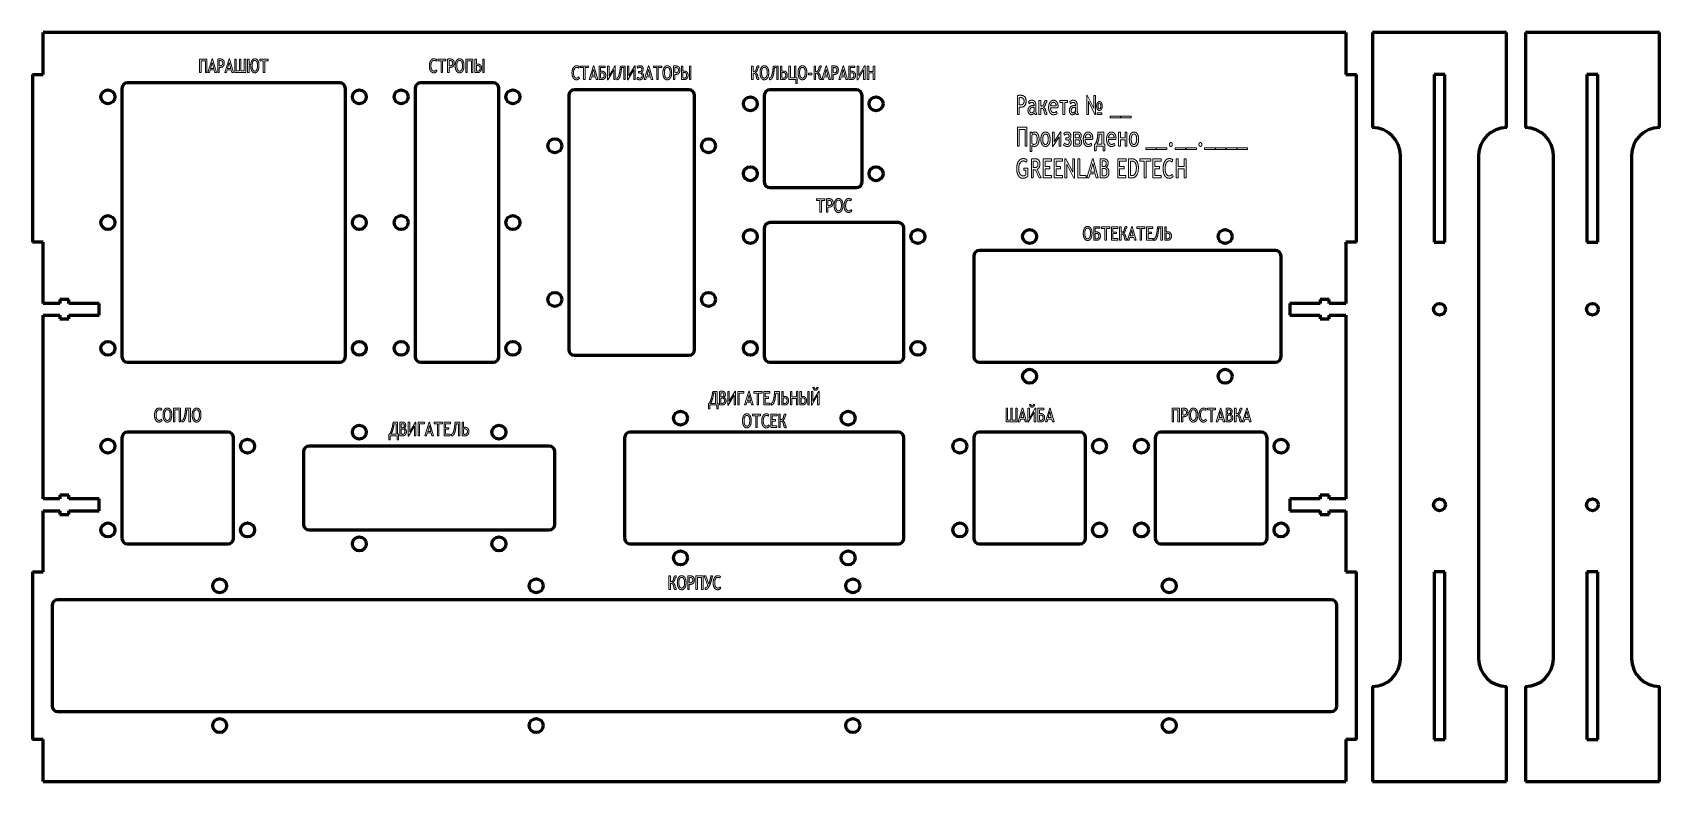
# Model space of a CAD drawing. Header units: millimetres. Extents: x 7 to 590, y 9 to 277.
import ezdxf

# ---------------------------------------------------------------- set-up
doc = ezdxf.new("R2010")
doc.units = ezdxf.units.MM
doc.linetypes.add('K5LT32768', pattern=[0])
doc.linetypes.add('K5LT_THIN', pattern=[0])
doc.layers.add('Системный слой', color=7, linetype='Continuous')

msp = doc.modelspace()

# ---------------------------------------------------------------- linework, layer by layer
at = {"layer": 'Системный слой', "color": 150, "linetype": 'K5LT32768', "lineweight": 60, "true_color": 0x0080ff}
for p, q in [((477.39, 277.13), (10.99, 277.13)), ((10.99, 262.13), (10.99, 277.13)), ((477.39, 277.13), (477.39, 262.13)), ((534.94, 277.13), (486.94, 277.13)), ((486.94, 277.13), (486.94, 243.13)), ((534.94, 243.13), (534.94, 277.13)), ((589.69, 277.13), (541.69, 277.13)), ((541.69, 277.13), (541.69, 243.13)), ((589.69, 243.13), (589.69, 277.13)), ((7.19, 262.13), (7.19, 202.13)), ((7.19, 262.13), (10.99, 262.13)), ((477.39, 262.13), (481.19, 262.13)), ((481.19, 202.13), (481.19, 262.13)), ((508.99, 262.13), (508.99, 202.13)), ((512.89, 262.13), (508.99, 262.13)), ((512.89, 202.13), (512.89, 262.13)), ((563.74, 262.13), (563.74, 202.13)), ((567.64, 262.13), (563.74, 262.13)), ((567.64, 202.13), (567.64, 262.13)), ((39.19, 257.13), (39.19, 161.13)), ((117.19, 259.13), (41.19, 259.13)), ((119.19, 161.13), (119.19, 257.13)), ((144.19, 257.13), (144.19, 161.13)), ((172.19, 259.13), (146.19, 259.13)), ((174.19, 161.13), (174.19, 257.13)), ((242.19, 256.63), (201.19, 256.63)), ((302.19, 256.63), (271.19, 256.63)), ((199.19, 254.63), (199.19, 163.63)), ((244.19, 163.63), (244.19, 254.63)), ((269.19, 254.63), (269.19, 223.63)), ((304.19, 223.63), (304.19, 254.63)), ((496.94, 53.13), (496.94, 233.13)), ((524.94, 233.13), (524.94, 53.13)), ((551.69, 53.13), (551.69, 233.13)), ((579.69, 233.13), (579.69, 53.13)), ((271.19, 221.63), (302.19, 221.63)), ((269.19, 207.13), (269.19, 161.13)), ((317.19, 209.13), (271.19, 209.13)), ((319.19, 161.13), (319.19, 207.13)), ((10.99, 202.13), (7.19, 202.13)), ((10.99, 180.23), (10.99, 202.13)), ((452.19, 199.13), (346.19, 199.13)), ((477.39, 202.13), (477.39, 180.23)), ((481.19, 202.13), (477.39, 202.13)), ((508.99, 202.13), (512.89, 202.13)), ((563.74, 202.13), (567.64, 202.13)), ((344.19, 197.13), (344.19, 161.13)), ((454.19, 161.13), (454.19, 197.13)), ((16.99, 181.56), (16.99, 180.23)), ((20.19, 181.56), (16.99, 181.56)), ((20.19, 180.23), (20.19, 181.56)), ((468.19, 181.56), (468.19, 180.23)), ((471.39, 181.56), (468.19, 181.56)), ((471.39, 180.23), (471.39, 181.56)), ((16.99, 180.23), (10.99, 180.23)), ((10.99, 110.23), (10.99, 176.03)), ((10.99, 176.03), (16.99, 176.03)), ((16.99, 176.03), (16.99, 174.71)), ((30.99, 180.23), (20.19, 180.23)), ((20.19, 174.71), (20.19, 176.03)), ((20.19, 176.03), (30.99, 176.03)), ((30.99, 176.03), (30.99, 180.23)), ((468.19, 180.23), (457.39, 180.23)), ((457.39, 180.23), (457.39, 176.03)), ((457.39, 176.03), (468.19, 176.03)), ((468.19, 176.03), (468.19, 174.71)), ((477.39, 180.23), (471.39, 180.23)), ((471.39, 176.03), (477.39, 176.03)), ((471.39, 174.71), (471.39, 176.03)), ((477.39, 176.03), (477.39, 110.23)), ((16.99, 174.71), (20.19, 174.71)), ((468.19, 174.71), (471.39, 174.71)), ((41.19, 159.13), (117.19, 159.13)), ((146.19, 159.13), (172.19, 159.13)), ((201.19, 161.63), (242.19, 161.63)), ((271.19, 159.13), (317.19, 159.13)), ((346.19, 159.13), (452.19, 159.13)), ((77.19, 134.13), (41.19, 134.13)), ((317.19, 134.13), (221.19, 134.13)), ((382.19, 134.13), (346.19, 134.13)), ((447.19, 134.13), (411.19, 134.13)), ((39.19, 132.13), (39.19, 96.13)), ((79.19, 96.13), (79.19, 132.13)), ((192.19, 129.13), (106.19, 129.13)), ((219.19, 132.13), (219.19, 96.13)), ((319.19, 96.13), (319.19, 132.13)), ((344.19, 132.13), (344.19, 96.13)), ((384.19, 96.13), (384.19, 132.13)), ((409.19, 132.13), (409.19, 96.13)), ((449.19, 96.13), (449.19, 132.13)), ((104.19, 127.13), (104.19, 101.13)), ((194.19, 101.13), (194.19, 127.13)), ((20.19, 111.56), (16.99, 111.56)), ((16.99, 111.56), (16.99, 110.23)), ((20.19, 110.23), (20.19, 111.56)), ((471.39, 111.56), (468.19, 111.56)), ((468.19, 111.56), (468.19, 110.23)), ((471.39, 110.23), (471.39, 111.56)), ((16.99, 110.23), (10.99, 110.23)), ((10.99, 84.13), (10.99, 106.03)), ((10.99, 106.03), (16.99, 106.03)), ((16.99, 106.03), (16.99, 104.71)), ((30.99, 110.23), (20.19, 110.23)), ((20.19, 104.71), (20.19, 106.03)), ((20.19, 106.03), (30.99, 106.03)), ((30.99, 106.03), (30.99, 110.23)), ((468.19, 110.23), (457.39, 110.23)), ((457.39, 110.23), (457.39, 106.03)), ((457.39, 106.03), (468.19, 106.03)), ((468.19, 106.03), (468.19, 104.71)), ((477.39, 110.23), (471.39, 110.23)), ((471.39, 106.03), (477.39, 106.03)), ((471.39, 104.71), (471.39, 106.03)), ((477.39, 106.03), (477.39, 84.13)), ((16.99, 104.71), (20.19, 104.71)), ((106.19, 99.13), (192.19, 99.13)), ((468.19, 104.71), (471.39, 104.71)), ((41.19, 94.13), (77.19, 94.13)), ((221.19, 94.13), (317.19, 94.13)), ((346.19, 94.13), (382.19, 94.13)), ((411.19, 94.13), (447.19, 94.13)), ((7.19, 84.13), (7.19, 24.13)), ((7.19, 84.13), (10.99, 84.13)), ((477.39, 84.13), (481.19, 84.13)), ((481.19, 24.13), (481.19, 84.13)), ((508.99, 84.13), (508.99, 24.13)), ((512.89, 84.13), (508.99, 84.13)), ((512.89, 24.13), (512.89, 84.13)), ((563.74, 84.13), (563.74, 24.13)), ((567.64, 84.13), (563.74, 84.13)), ((567.64, 24.13), (567.64, 84.13)), ((14.19, 72.13), (14.19, 36.13)), ((472.19, 74.13), (16.19, 74.13)), ((474.19, 36.13), (474.19, 72.13)), ((486.94, 43.13), (486.94, 9.13)), ((534.94, 9.13), (534.94, 43.13)), ((541.69, 43.13), (541.69, 9.13)), ((589.69, 9.13), (589.69, 43.13)), ((16.19, 34.13), (472.19, 34.13)), ((10.99, 24.13), (7.19, 24.13)), ((10.99, 9.13), (10.99, 24.13)), ((481.19, 24.13), (477.39, 24.13)), ((477.39, 24.13), (477.39, 9.13)), ((508.99, 24.13), (512.89, 24.13)), ((563.74, 24.13), (567.64, 24.13)), ((10.99, 9.13), (477.39, 9.13)), ((486.94, 9.13), (534.94, 9.13)), ((541.69, 9.13), (589.69, 9.13))]:
    msp.add_line(p, q, dxfattribs=at)
at = {"layer": 'Системный слой', "color": 7, "linetype": 'K5LT_THIN', "lineweight": 18}
for p, q in [((67.01, 267.66), (67.01, 262.82)), ((69.57, 267.66), (67.01, 267.66)), ((67.01, 262.82), (67.52, 262.82)), ((67.52, 262.82), (67.52, 267.07)), ((67.52, 267.07), (69.06, 267.07)), ((69.06, 267.07), (69.06, 262.82)), ((69.06, 262.82), (69.57, 262.82)), ((69.57, 262.82), (69.57, 267.66)), ((71.47, 267.73), (69.95, 262.82)), ((69.95, 262.82), (70.52, 262.82)), ((70.52, 262.82), (70.8, 263.84)), ((70.8, 263.84), (72.2, 263.84)), ((71.52, 266.47), (70.94, 264.33)), ((70.94, 264.33), (72.05, 264.33)), ((71.61, 267.73), (71.47, 267.73)), ((72.05, 264.33), (71.52, 266.47)), ((73.03, 262.82), (71.61, 267.73)), ((72.2, 263.84), (72.46, 262.82)), ((72.46, 262.82), (73.03, 262.82)), ((73.49, 267.66), (73.49, 262.82)), ((73.49, 262.82), (74, 262.82)), ((74, 267.07), (74, 265.28)), ((74, 265.28), (74.34, 265.24)), ((74, 262.82), (74, 264.68)), ((77.56, 267.73), (76.04, 262.82)), ((76.04, 262.82), (76.61, 262.82)), ((76.61, 262.82), (76.89, 263.84)), ((76.89, 263.84), (78.29, 263.84)), ((77.61, 266.47), (77.02, 264.33)), ((77.02, 264.33), (78.14, 264.33)), ((77.7, 267.73), (77.56, 267.73)), ((78.14, 264.33), (77.61, 266.47)), ((79.11, 262.82), (77.7, 267.73)), ((78.29, 263.84), (78.54, 262.82)), ((78.54, 262.82), (79.11, 262.82)), ((79.58, 267.66), (79.58, 262.82)), ((80.07, 267.66), (79.58, 267.66)), ((79.58, 262.82), (83.5, 262.82)), ((80.07, 263.38), (80.07, 267.66)), ((81.29, 263.38), (80.07, 263.38)), ((81.79, 267.66), (81.29, 267.66)), ((81.29, 267.66), (81.29, 263.38)), ((81.79, 263.38), (81.79, 267.66)), ((83.01, 263.38), (81.79, 263.38)), ((83.01, 267.66), (83.01, 263.38)), ((83.5, 267.66), (83.01, 267.66)), ((83.5, 262.82), (83.5, 267.66)), ((84.7, 267.66), (84.21, 267.66)), ((84.21, 267.66), (84.21, 262.82)), ((84.21, 262.82), (84.7, 262.82)), ((84.7, 265.73), (84.7, 267.66)), ((85.33, 265.73), (84.7, 265.73)), ((84.7, 262.82), (84.7, 265.17)), ((84.7, 265.17), (85.31, 265.17)), ((91.55, 267.66), (88.6, 267.66)), ((88.6, 267.66), (88.6, 267.07)), ((88.6, 267.07), (89.79, 267.07)), ((89.79, 267.07), (89.79, 262.82)), ((89.79, 262.82), (90.31, 262.82)), ((90.31, 262.82), (90.31, 267.07)), ((90.31, 267.07), (91.55, 267.07)), ((91.55, 267.07), (91.55, 267.66)), ((151.68, 266.92), (151.85, 267.49)), ((152.01, 263.31), (151.72, 263.82)), ((155.22, 267.66), (152.26, 267.66)), ((152.26, 267.66), (152.26, 267.07)), ((152.26, 267.07), (153.45, 267.07)), ((153.45, 267.07), (153.45, 262.82)), ((153.45, 262.82), (153.97, 262.82)), ((153.97, 267.07), (155.22, 267.07)), ((153.97, 262.82), (153.97, 267.07)), ((155.22, 267.07), (155.22, 267.66)), ((155.81, 267.66), (155.81, 262.82)), ((155.81, 262.82), (156.32, 262.82)), ((156.32, 267.07), (156.32, 265.28)), ((156.32, 265.28), (156.66, 265.24)), ((156.32, 262.82), (156.32, 264.68)), ((162.29, 267.66), (162.29, 262.82)), ((164.85, 267.66), (162.29, 267.66)), ((162.29, 262.82), (162.8, 262.82)), ((162.8, 267.07), (164.34, 267.07)), ((162.8, 262.82), (162.8, 267.07)), ((164.34, 267.07), (164.34, 262.82)), ((164.34, 262.82), (164.85, 262.82)), ((164.85, 262.82), (164.85, 267.66)), ((166.1, 267.66), (165.6, 267.66)), ((165.6, 267.66), (165.6, 262.82)), ((165.6, 262.82), (166.63, 262.82)), ((166.09, 265.29), (166.09, 263.38)), ((166.1, 265.83), (166.1, 267.66)), ((168.93, 267.66), (168.43, 267.66)), ((168.43, 267.66), (168.43, 262.82)), ((168.43, 262.82), (168.93, 262.82)), ((168.93, 262.82), (168.93, 267.66)), ((202.74, 264.42), (202.91, 264.99)), ((206.27, 265.16), (203.32, 265.16)), ((203.32, 265.16), (203.32, 264.57)), ((203.32, 264.57), (204.51, 264.57)), ((204.51, 264.57), (204.51, 260.32)), ((205.02, 264.57), (206.27, 264.57)), ((205.02, 260.32), (205.02, 264.57)), ((206.27, 264.57), (206.27, 265.16)), ((208.02, 265.23), (206.5, 260.32)), ((208.07, 263.97), (207.49, 261.83)), ((208.16, 265.23), (208.02, 265.23)), ((208.6, 261.83), (208.07, 263.97)), ((209.57, 260.32), (208.16, 265.23)), ((212.16, 265.16), (210.04, 265.16)), ((210.04, 265.16), (210.04, 260.32)), ((210.55, 263.25), (210.55, 264.59)), ((210.55, 264.59), (212.16, 264.59)), ((210.55, 262.71), (210.55, 260.88)), ((212.16, 264.59), (212.16, 265.16)), ((213.08, 265.16), (213.08, 260.25)), ((213.59, 265.16), (213.08, 265.16)), ((213.22, 260.25), (215.33, 263.8)), ((215.71, 265.23), (213.59, 261.69)), ((213.59, 261.69), (213.59, 265.16)), ((215.33, 263.8), (215.33, 260.32)), ((215.84, 265.23), (215.71, 265.23)), ((215.84, 260.32), (215.84, 265.23)), ((219.41, 265.16), (217.68, 265.16)), ((218.07, 264.58), (218.9, 264.58)), ((218.9, 264.58), (218.9, 260.32)), ((219.41, 260.32), (219.41, 265.16)), ((220.22, 265.16), (220.22, 260.25)), ((220.74, 265.16), (220.22, 265.16)), ((220.36, 260.25), (222.47, 263.8)), ((222.85, 265.23), (220.74, 261.69)), ((220.74, 261.69), (220.74, 265.16)), ((222.47, 263.8), (222.47, 260.32)), ((222.99, 265.23), (222.85, 265.23)), ((222.99, 260.32), (222.99, 265.23)), ((223.68, 264.95), (223.84, 264.41)), ((224.18, 263.2), (224.18, 262.65)), ((227.73, 265.23), (226.21, 260.32)), ((227.78, 263.97), (227.2, 261.83)), ((227.87, 265.23), (227.73, 265.23)), ((228.31, 261.83), (227.78, 263.97)), ((229.29, 260.32), (227.87, 265.23)), ((232.47, 265.16), (229.51, 265.16)), ((229.51, 265.16), (229.51, 264.57)), ((229.51, 264.57), (230.7, 264.57)), ((230.7, 264.57), (230.7, 260.32)), ((231.22, 260.32), (231.22, 264.57)), ((231.22, 264.57), (232.47, 264.57)), ((232.47, 264.57), (232.47, 265.16)), ((236.63, 265.16), (236.63, 260.32)), ((237.14, 264.57), (237.14, 262.78)), ((237.14, 262.78), (237.48, 262.74)), ((237.14, 260.32), (237.14, 262.18)), ((240.04, 265.16), (239.54, 265.16)), ((239.54, 265.16), (239.54, 260.32)), ((240.04, 263.33), (240.04, 265.16)), ((240.04, 262.79), (240.04, 260.88)), ((242.37, 265.16), (242.37, 260.32)), ((242.88, 265.16), (242.37, 265.16)), ((242.88, 260.32), (242.88, 265.16)), ((265.17, 265.16), (264.65, 265.16)), ((264.65, 265.16), (264.65, 260.32)), ((265.17, 263.16), (265.17, 265.16)), ((265.21, 263.16), (265.17, 263.16)), ((265.17, 262.6), (265.19, 262.6)), ((265.17, 260.32), (265.17, 262.6)), ((267.19, 264.61), (267.19, 265.18)), ((274.16, 265.16), (272.42, 265.16)), ((272.81, 264.58), (273.65, 264.58)), ((273.65, 264.58), (273.65, 260.32)), ((274.16, 260.32), (274.16, 265.16)), ((274.97, 265.16), (274.97, 260.32)), ((275.48, 265.16), (274.97, 265.16)), ((275.48, 263.32), (275.48, 265.16)), ((275.48, 262.78), (275.48, 260.88)), ((278.01, 265.16), (278.01, 260.32)), ((278.53, 265.16), (278.01, 265.16)), ((278.53, 260.91), (278.53, 265.16)), ((280.01, 265.16), (280.01, 260.91)), ((280.52, 265.16), (280.01, 265.16)), ((280.52, 260.91), (280.52, 265.16)), ((285.05, 262.57), (285.05, 261.99)), ((286.15, 262.57), (285.05, 262.57)), ((286.15, 261.99), (286.15, 262.57)), ((287.52, 265.16), (287.01, 265.16)), ((287.01, 265.16), (287.01, 260.32)), ((287.52, 263.16), (287.52, 265.16)), ((287.57, 263.16), (287.52, 263.16)), ((287.52, 262.6), (287.54, 262.6)), ((287.52, 260.32), (287.52, 262.6)), ((289.55, 264.61), (289.55, 265.18)), ((291.34, 265.23), (289.82, 260.32)), ((291.39, 263.97), (290.81, 261.83)), ((291.48, 265.23), (291.34, 265.23)), ((291.92, 261.83), (291.39, 263.97)), ((292.9, 260.32), (291.48, 265.23)), ((293.36, 265.16), (293.36, 260.32)), ((293.87, 264.57), (293.87, 262.78)), ((293.87, 262.78), (294.21, 262.74)), ((293.87, 260.32), (293.87, 262.18)), ((297.43, 265.23), (295.91, 260.32)), ((297.48, 263.97), (296.89, 261.83)), ((297.57, 265.23), (297.43, 265.23)), ((298.01, 261.83), (297.48, 263.97)), ((298.98, 260.32), (297.57, 265.23)), ((299.45, 265.16), (299.45, 260.32)), ((301.57, 265.16), (299.45, 265.16)), ((299.96, 263.25), (299.96, 264.59)), ((299.96, 264.59), (301.57, 264.59)), ((299.96, 262.71), (299.96, 260.88)), ((301.57, 264.59), (301.57, 265.16)), ((303, 265.16), (302.49, 265.16)), ((302.49, 265.16), (302.49, 260.25)), ((302.62, 260.25), (304.73, 263.8)), ((305.11, 265.23), (303, 261.69)), ((303, 261.69), (303, 265.16)), ((304.73, 263.8), (304.73, 260.32)), ((305.25, 265.23), (305.11, 265.23)), ((305.25, 260.32), (305.25, 265.23)), ((306.06, 265.16), (306.06, 260.32)), ((306.57, 265.16), (306.06, 265.16)), ((306.57, 263.23), (306.57, 265.16)), ((308.21, 263.23), (306.57, 263.23)), ((306.57, 262.67), (308.21, 262.67)), ((306.57, 260.32), (306.57, 262.67)), ((308.21, 265.16), (308.21, 263.23)), ((308.73, 265.16), (308.21, 265.16)), ((308.21, 262.67), (308.21, 260.32)), ((308.73, 260.32), (308.73, 265.16)), ((203.06, 260.81), (202.78, 261.32)), ((204.51, 260.32), (205.02, 260.32)), ((206.5, 260.32), (207.07, 260.32)), ((207.07, 260.32), (207.35, 261.34)), ((207.35, 261.34), (208.75, 261.34)), ((207.49, 261.83), (208.6, 261.83)), ((208.75, 261.34), (209, 260.32)), ((209, 260.32), (209.57, 260.32)), ((210.04, 260.32), (211.09, 260.32)), ((213.08, 260.25), (213.22, 260.25)), ((215.33, 260.32), (215.84, 260.32)), ((216.35, 260.9), (216.35, 260.27)), ((218.9, 260.32), (219.41, 260.32)), ((220.22, 260.25), (220.36, 260.25)), ((222.47, 260.32), (222.99, 260.32)), ((223.74, 261.16), (223.55, 260.56)), ((226.21, 260.32), (226.78, 260.32)), ((226.78, 260.32), (227.06, 261.34)), ((227.06, 261.34), (228.46, 261.34)), ((227.2, 261.83), (228.31, 261.83)), ((228.46, 261.34), (228.71, 260.32)), ((228.71, 260.32), (229.29, 260.32)), ((230.7, 260.32), (231.22, 260.32)), ((236.63, 260.32), (237.14, 260.32)), ((239.54, 260.32), (240.57, 260.32)), ((242.37, 260.32), (242.88, 260.32)), ((264.65, 260.32), (265.17, 260.32)), ((267.24, 260.3), (267.24, 260.89)), ((271.1, 260.9), (271.1, 260.27)), ((273.65, 260.32), (274.16, 260.32)), ((274.97, 260.32), (276.06, 260.32)), ((278.01, 260.32), (280.47, 260.32)), ((280.01, 260.91), (278.53, 260.91)), ((280.47, 260.32), (280.47, 258.93)), ((280.47, 258.93), (280.93, 258.93)), ((280.93, 260.91), (280.52, 260.91)), ((280.93, 258.93), (280.93, 260.91)), ((285.05, 261.99), (286.15, 261.99)), ((287.01, 260.32), (287.52, 260.32)), ((289.6, 260.3), (289.6, 260.89)), ((289.82, 260.32), (290.39, 260.32)), ((290.39, 260.32), (290.67, 261.34)), ((290.67, 261.34), (292.07, 261.34)), ((290.81, 261.83), (291.92, 261.83)), ((292.07, 261.34), (292.33, 260.32)), ((292.33, 260.32), (292.9, 260.32)), ((293.36, 260.32), (293.87, 260.32)), ((295.91, 260.32), (296.48, 260.32)), ((296.48, 260.32), (296.76, 261.34)), ((296.76, 261.34), (298.15, 261.34)), ((296.89, 261.83), (298.01, 261.83)), ((298.15, 261.34), (298.41, 260.32)), ((298.41, 260.32), (298.98, 260.32)), ((299.45, 260.32), (300.5, 260.32)), ((302.49, 260.25), (302.62, 260.25)), ((304.73, 260.32), (305.25, 260.32)), ((306.06, 260.32), (306.57, 260.32)), ((308.21, 260.32), (308.73, 260.32)), ((359.79, 254.64), (359.79, 247.83)), ((360.48, 253.8), (360.48, 251.29)), ((360.48, 251.29), (360.93, 251.24)), ((363.78, 252.4), (364.06, 251.67)), ((366.43, 249.06), (366.43, 250.84)), ((368.17, 252.81), (367.52, 252.81)), ((367.52, 252.81), (367.52, 247.83)), ((368.17, 250.82), (368.17, 252.81)), ((368.26, 250.82), (368.17, 250.82)), ((370.34, 252.08), (370.34, 252.84)), ((371.69, 250.88), (373.71, 250.88)), ((377.8, 252.81), (375.05, 252.81)), ((375.05, 252.81), (375.05, 252.07)), ((375.05, 252.07), (376.1, 252.07)), ((376.1, 252.07), (376.1, 247.83)), ((376.75, 247.83), (376.75, 252.07)), ((376.75, 252.07), (377.8, 252.07)), ((377.8, 252.07), (377.8, 252.81)), ((378.6, 252.4), (378.87, 251.67)), ((381.25, 249.06), (381.25, 250.84)), ((384.83, 254.71), (384.61, 254.71)), ((384.61, 254.71), (384.61, 247.83)), ((387.13, 249.94), (384.83, 254.71)), ((385.23, 247.83), (385.23, 252.54)), ((385.23, 252.54), (387.52, 247.77)), ((387.74, 254.65), (387.13, 254.65)), ((387.13, 254.65), (387.13, 249.94)), ((387.74, 247.77), (387.74, 254.65)), ((359.79, 247.83), (360.48, 247.83)), ((360.48, 247.83), (360.48, 250.45)), ((365.79, 249.07), (365.79, 250.28)), ((366.72, 247.75), (366.72, 248.19)), ((367.52, 247.83), (368.17, 247.83)), ((368.17, 247.83), (368.17, 250.1)), ((368.17, 250.1), (368.23, 250.1)), ((370.4, 247.8), (370.4, 248.58)), ((371.67, 250.23), (374.3, 250.23)), ((374.02, 248.21), (373.75, 248.93)), ((376.1, 247.83), (376.75, 247.83)), ((380.61, 249.07), (380.61, 250.28)), ((381.54, 247.75), (381.54, 248.19)), ((384.61, 247.83), (385.23, 247.83)), ((387.52, 247.77), (387.74, 247.77)), ((390.01, 248.44), (388.34, 248.44)), ((388.34, 248.44), (388.34, 247.83)), ((388.34, 247.83), (390.01, 247.83)), ((390.01, 247.83), (390.01, 248.44)), ((392.96, 247.25), (392.96, 246.65)), ((396.67, 247.25), (392.96, 247.25)), ((392.96, 246.65), (396.67, 246.65)), ((396.67, 246.65), (396.67, 247.25)), ((400.56, 247.25), (396.85, 247.25)), ((396.85, 247.25), (396.85, 246.65)), ((396.85, 246.65), (400.56, 246.65)), ((400.56, 246.65), (400.56, 247.25)), ((359.79, 243.27), (359.79, 236.46)), ((363.21, 243.27), (359.79, 243.27)), ((360.48, 242.44), (362.53, 242.44)), ((360.48, 236.46), (360.48, 242.44)), ((362.53, 242.44), (362.53, 236.46)), ((363.21, 236.46), (363.21, 243.27)), ((364.37, 241.44), (364.37, 234.51)), ((365.02, 241.44), (364.37, 241.44)), ((365.02, 241.04), (365.02, 241.44)), ((365.02, 240.37), (365.02, 237.46)), ((372.34, 241.44), (372.34, 236.33)), ((372.99, 241.44), (372.34, 241.44)), ((372.48, 236.33), (374.77, 239.87)), ((375.27, 241.58), (372.99, 238.04)), ((372.99, 238.04), (372.99, 241.44)), ((374.77, 239.87), (374.77, 236.46)), ((375.41, 241.58), (375.27, 241.58)), ((375.41, 236.46), (375.41, 241.58)), ((376.47, 241.15), (376.71, 240.44)), ((377.18, 239.42), (377.18, 238.71)), ((379.93, 241.44), (379.93, 236.46)), ((380.54, 240.78), (380.54, 239.42)), ((384.07, 238.86), (386.71, 238.86)), ((384.09, 239.51), (386.12, 239.51)), ((390.71, 241.44), (388.55, 241.44)), ((388.55, 241.44), (388.55, 240.8)), ((390.09, 240.74), (389.09, 240.74)), ((390.09, 237.17), (390.09, 240.74)), ((390.71, 237.17), (390.71, 241.44)), ((392.41, 238.86), (395.05, 238.86)), ((392.43, 239.51), (394.45, 239.51)), ((396.04, 241.44), (396.04, 236.46)), ((396.69, 241.44), (396.04, 241.44)), ((396.69, 239.44), (396.69, 241.44)), ((398.38, 239.44), (396.69, 239.44)), ((399.03, 241.44), (398.38, 241.44)), ((398.38, 241.44), (398.38, 239.44)), ((399.03, 236.46), (399.03, 241.44)), ((359.79, 236.46), (360.48, 236.46)), ((362.53, 236.46), (363.21, 236.46)), ((364.37, 234.51), (365.02, 234.51)), ((365.02, 234.51), (365.02, 236.74)), ((372.34, 236.33), (372.48, 236.33)), ((374.77, 236.46), (375.41, 236.46)), ((376.64, 237.64), (376.31, 236.93)), ((379.93, 236.46), (381.42, 236.46)), ((380.54, 238.74), (380.54, 237.17)), ((386.43, 236.84), (386.16, 237.56)), ((387.67, 237.17), (387.39, 237.17)), ((387.39, 237.17), (387.39, 234.84)), ((387.39, 234.84), (387.96, 234.84)), ((387.96, 236.46), (390.55, 236.46)), ((387.96, 234.84), (387.96, 236.46)), ((388.3, 237.17), (390.09, 237.17)), ((390.55, 236.46), (390.55, 234.84)), ((390.55, 234.84), (391.13, 234.84)), ((391.13, 237.17), (390.71, 237.17)), ((391.13, 234.84), (391.13, 237.17)), ((394.76, 236.84), (394.49, 237.56)), ((396.04, 236.46), (396.69, 236.46)), ((396.69, 236.46), (396.69, 238.71)), ((396.69, 238.71), (398.38, 238.71)), ((398.38, 238.71), (398.38, 236.46)), ((398.38, 236.46), (399.03, 236.46)), ((405.74, 235.88), (405.74, 235.28)), ((409.45, 235.88), (405.74, 235.88)), ((405.74, 235.28), (409.45, 235.28)), ((409.45, 235.28), (409.45, 235.88)), ((413.34, 235.88), (409.63, 235.88)), ((409.63, 235.88), (409.63, 235.28)), ((409.63, 235.28), (413.34, 235.28)), ((413.34, 235.28), (413.34, 235.88)), ((416.3, 235.88), (416.3, 235.28)), ((420.01, 235.88), (416.3, 235.88)), ((416.3, 235.28), (420.01, 235.28)), ((420.01, 235.28), (420.01, 235.88)), ((423.89, 235.88), (420.19, 235.88)), ((420.19, 235.88), (420.19, 235.28)), ((420.19, 235.28), (423.89, 235.28)), ((423.89, 235.28), (423.89, 235.88)), ((426.85, 235.88), (426.85, 235.28)), ((430.56, 235.88), (426.85, 235.88)), ((426.85, 235.28), (430.56, 235.28)), ((430.56, 235.28), (430.56, 235.88)), ((434.45, 235.88), (430.74, 235.88)), ((430.74, 235.88), (430.74, 235.28)), ((430.74, 235.28), (434.45, 235.28)), ((434.45, 235.28), (434.45, 235.88)), ((434.63, 235.88), (434.63, 235.28)), ((438.34, 235.88), (434.63, 235.88)), ((434.63, 235.28), (438.34, 235.28)), ((438.34, 235.28), (438.34, 235.88)), ((442.23, 235.88), (438.52, 235.88)), ((438.52, 235.88), (438.52, 235.28)), ((438.52, 235.28), (442.23, 235.28)), ((442.23, 235.28), (442.23, 235.88)), ((362.12, 228.65), (362.12, 227.86)), ((363.5, 228.65), (362.12, 228.65)), ((362.12, 227.86), (362.82, 227.86)), ((362.82, 227.86), (362.82, 226.26)), ((362.98, 230.67), (363.26, 231.43)), ((363.5, 225.68), (363.5, 228.65)), ((364.83, 231.91), (364.83, 225.1)), ((365.51, 231.07), (365.51, 228.86)), ((365.51, 225.1), (365.51, 228.07)), ((366.24, 228.02), (367.57, 225.1)), ((368.35, 225.1), (366.9, 228.23)), ((369.05, 231.91), (369.05, 225.1)), ((372.04, 231.91), (369.05, 231.91)), ((369.74, 229.18), (369.74, 231.07)), ((369.74, 231.07), (372.04, 231.07)), ((371.39, 229.18), (369.74, 229.18)), ((369.74, 228.39), (371.39, 228.39)), ((369.74, 225.93), (369.74, 228.39)), ((371.39, 228.39), (371.39, 229.18)), ((372.04, 231.07), (372.04, 231.91)), ((372.94, 231.91), (372.94, 225.1)), ((375.93, 231.91), (372.94, 231.91)), ((373.63, 229.18), (373.63, 231.07)), ((373.63, 231.07), (375.93, 231.07)), ((375.28, 229.18), (373.63, 229.18)), ((373.63, 225.93), (373.63, 228.39)), ((373.63, 228.39), (375.28, 228.39)), ((375.28, 228.39), (375.28, 229.18)), ((375.93, 231.07), (375.93, 231.91)), ((377.11, 231.91), (376.83, 231.91)), ((376.83, 231.91), (376.83, 225.1)), ((379.62, 227.2), (377.11, 231.91)), ((377.48, 229.98), (380.07, 225)), ((377.48, 225.1), (377.48, 229.98)), ((379.62, 231.91), (379.62, 227.2)), ((380.27, 231.91), (379.62, 231.91)), ((380.27, 225), (380.27, 231.91)), ((382.15, 231.91), (381.46, 231.91)), ((381.46, 231.91), (381.46, 225.1)), ((382.15, 225.93), (382.15, 231.91)), ((386.7, 232), (384.67, 225.1)), ((386.76, 230.22), (385.98, 227.22)), ((385.98, 227.22), (387.47, 227.22)), ((386.88, 232), (386.7, 232)), ((387.47, 227.22), (386.76, 230.22)), ((388.77, 225.1), (386.88, 232)), ((389.43, 231.91), (389.43, 225.1)), ((390.11, 231.16), (390.11, 229.21)), ((390.66, 228.51), (390.11, 228.49)), ((390.11, 228.49), (390.11, 225.89)), ((398.71, 231.91), (395.72, 231.91)), ((395.72, 231.91), (395.72, 225.1)), ((396.41, 229.18), (396.41, 231.07)), ((396.41, 231.07), (398.71, 231.07)), ((398.06, 229.18), (396.41, 229.18)), ((396.41, 225.93), (396.41, 228.39)), ((396.41, 228.39), (398.06, 228.39)), ((398.06, 228.39), (398.06, 229.18)), ((398.71, 231.07), (398.71, 231.91)), ((399.61, 231.91), (399.61, 225.1)), ((400.3, 231.07), (400.3, 225.98)), ((403.61, 231.91), (403.61, 231.07)), ((407.55, 231.91), (403.61, 231.91)), ((403.61, 231.07), (405.2, 231.07)), ((405.2, 231.07), (405.2, 225.1)), ((405.88, 225.1), (405.88, 231.07)), ((405.88, 231.07), (407.55, 231.07)), ((407.55, 231.07), (407.55, 231.91)), ((411.31, 231.91), (408.32, 231.91)), ((408.32, 231.91), (408.32, 225.1)), ((409, 231.07), (411.31, 231.07)), ((409, 229.18), (409, 231.07)), ((410.65, 229.18), (409, 229.18)), ((409, 228.39), (410.65, 228.39)), ((409, 225.93), (409, 228.39)), ((410.65, 228.39), (410.65, 229.18)), ((411.31, 231.07), (411.31, 231.91)), ((415.17, 230.86), (415.4, 231.66)), ((417.34, 231.91), (416.65, 231.91)), ((416.65, 231.91), (416.65, 225.1)), ((417.34, 229.18), (417.34, 231.91)), ((419.52, 229.18), (417.34, 229.18)), ((417.34, 225.1), (417.34, 228.39)), ((417.34, 228.39), (419.52, 228.39)), ((420.21, 231.91), (419.52, 231.91)), ((419.52, 231.91), (419.52, 229.18)), ((419.52, 228.39), (419.52, 225.1)), ((420.21, 225.1), (420.21, 231.91)), ((364.83, 225.1), (365.51, 225.1)), ((367.57, 225.1), (368.35, 225.1)), ((369.05, 225.1), (372.01, 225.1)), ((372.01, 225.93), (369.74, 225.93)), ((372.01, 225.1), (372.01, 225.93)), ((372.94, 225.1), (375.9, 225.1)), ((375.9, 225.93), (373.63, 225.93)), ((375.9, 225.1), (375.9, 225.93)), ((376.83, 225.1), (377.48, 225.1)), ((380.07, 225), (380.27, 225)), ((381.46, 225.1), (384.41, 225.1)), ((384.41, 225.93), (382.15, 225.93)), ((384.41, 225.1), (384.41, 225.93)), ((384.67, 225.1), (385.43, 225.1)), ((385.43, 225.1), (385.8, 226.53)), ((385.8, 226.53), (387.66, 226.53)), ((387.66, 226.53), (388.01, 225.1)), ((388.01, 225.1), (388.77, 225.1)), ((389.43, 225.1), (390.85, 225.1)), ((395.72, 225.1), (398.68, 225.1)), ((398.68, 225.93), (396.41, 225.93)), ((398.68, 225.1), (398.68, 225.93)), ((399.61, 225.1), (400.62, 225.1)), ((405.2, 225.1), (405.88, 225.1)), ((408.32, 225.1), (411.27, 225.1)), ((411.27, 225.93), (409, 225.93)), ((411.27, 225.1), (411.27, 225.93)), ((415.61, 225.78), (415.23, 226.5)), ((416.65, 225.1), (417.34, 225.1)), ((419.52, 225.1), (420.21, 225.1)), ((287.92, 217.66), (287.92, 217.07)), ((290.88, 217.66), (287.92, 217.66)), ((287.92, 217.07), (289.11, 217.07)), ((289.11, 217.07), (289.11, 212.82)), ((289.63, 217.07), (290.88, 217.07)), ((289.63, 212.82), (289.63, 217.07)), ((290.88, 217.07), (290.88, 217.66)), ((291.47, 217.66), (291.47, 212.82)), ((291.98, 217.07), (291.98, 215.28)), ((300.17, 216.92), (300.35, 217.49)), ((289.11, 212.82), (289.63, 212.82)), ((291.47, 212.82), (291.98, 212.82)), ((291.98, 215.28), (292.32, 215.24)), ((291.98, 212.82), (291.98, 214.68)), ((300.5, 213.31), (300.22, 213.82)), ((387.14, 207.66), (387.14, 202.82)), ((389.27, 207.66), (387.14, 207.66)), ((387.65, 207.09), (389.27, 207.09)), ((387.65, 205.75), (387.65, 207.09)), ((387.65, 205.21), (387.65, 203.38)), ((389.27, 207.09), (389.27, 207.66)), ((392.9, 207.66), (389.95, 207.66)), ((389.95, 207.66), (389.95, 207.07)), ((389.95, 207.07), (391.14, 207.07)), ((391.14, 207.07), (391.14, 202.82)), ((391.65, 207.07), (392.9, 207.07)), ((391.65, 202.82), (391.65, 207.07)), ((392.9, 207.07), (392.9, 207.66)), ((393.49, 207.66), (393.49, 202.82)), ((395.73, 207.66), (393.49, 207.66)), ((394, 207.07), (395.73, 207.07)), ((394, 205.73), (394, 207.07)), ((395.24, 205.73), (394, 205.73)), ((394, 205.17), (395.24, 205.17)), ((394, 203.42), (394, 205.17)), ((395.24, 205.17), (395.24, 205.73)), ((395.73, 207.07), (395.73, 207.66)), ((396.4, 207.66), (396.4, 202.82)), ((396.91, 207.66), (396.4, 207.66)), ((396.91, 205.66), (396.91, 207.66)), ((396.96, 205.66), (396.91, 205.66)), ((396.91, 205.1), (396.93, 205.1)), ((396.91, 202.82), (396.91, 205.1)), ((398.94, 207.11), (398.94, 207.68)), ((400.74, 207.73), (399.21, 202.82)), ((400.78, 206.47), (400.2, 204.33)), ((400.2, 204.33), (401.31, 204.33)), ((400.87, 207.73), (400.74, 207.73)), ((401.31, 204.33), (400.78, 206.47)), ((402.29, 202.82), (400.87, 207.73)), ((405.47, 207.66), (402.51, 207.66)), ((402.51, 207.66), (402.51, 207.07)), ((402.51, 207.07), (403.71, 207.07)), ((403.71, 207.07), (403.71, 202.82)), ((404.22, 207.07), (405.47, 207.07)), ((404.22, 202.82), (404.22, 207.07)), ((405.47, 207.07), (405.47, 207.66)), ((406.06, 207.66), (406.06, 202.82)), ((408.3, 207.66), (406.06, 207.66)), ((406.57, 207.07), (408.3, 207.07)), ((406.57, 205.73), (406.57, 207.07)), ((407.81, 205.73), (406.57, 205.73)), ((406.57, 205.17), (407.81, 205.17)), ((406.57, 203.42), (406.57, 205.17)), ((407.81, 205.17), (407.81, 205.73)), ((408.3, 207.07), (408.3, 207.66)), ((411.73, 207.66), (409.99, 207.66)), ((410.38, 207.08), (411.21, 207.08)), ((411.21, 207.08), (411.21, 202.82)), ((411.73, 202.82), (411.73, 207.66)), ((413.05, 207.66), (412.54, 207.66)), ((412.54, 207.66), (412.54, 202.82)), ((413.05, 205.82), (413.05, 207.66)), ((413.05, 205.28), (413.05, 203.38)), ((387.14, 202.82), (388.19, 202.82)), ((391.14, 202.82), (391.65, 202.82)), ((393.49, 202.82), (395.71, 202.82)), ((395.71, 203.42), (394, 203.42)), ((395.71, 202.82), (395.71, 203.42)), ((396.4, 202.82), (396.91, 202.82)), ((398.99, 202.8), (398.99, 203.39)), ((399.21, 202.82), (399.78, 202.82)), ((399.78, 202.82), (400.06, 203.84)), ((400.06, 203.84), (401.46, 203.84)), ((401.46, 203.84), (401.72, 202.82)), ((401.72, 202.82), (402.29, 202.82)), ((403.71, 202.82), (404.22, 202.82)), ((406.06, 202.82), (408.27, 202.82)), ((408.27, 203.42), (406.57, 203.42)), ((408.27, 202.82), (408.27, 203.42)), ((408.66, 203.4), (408.66, 202.77)), ((411.21, 202.82), (411.73, 202.82)), ((412.54, 202.82), (413.63, 202.82)), ((252.26, 148.72), (250.75, 148.72)), ((251.77, 148.17), (251.1, 148.17)), ((251.77, 144.44), (251.77, 148.17)), ((252.26, 144.44), (252.26, 148.72)), ((253.11, 148.72), (253.11, 143.88)), ((253.62, 148.2), (253.62, 146.81)), ((253.62, 146.29), (253.62, 144.44)), ((256.66, 148.72), (256.15, 148.72)), ((256.15, 148.72), (256.15, 143.81)), ((256.28, 143.81), (258.39, 147.36)), ((258.77, 148.79), (256.66, 145.25)), ((256.66, 145.25), (256.66, 148.72)), ((258.39, 147.36), (258.39, 143.88)), ((258.91, 148.79), (258.77, 148.79)), ((258.91, 143.88), (258.91, 148.79)), ((259.72, 148.72), (259.72, 143.88)), ((261.91, 148.72), (259.72, 148.72)), ((260.24, 143.88), (260.24, 148.13)), ((260.24, 148.13), (261.91, 148.13)), ((261.91, 148.13), (261.91, 148.72)), ((263.66, 148.79), (262.14, 143.88)), ((263.71, 147.53), (263.12, 145.39)), ((263.79, 148.79), (263.66, 148.79)), ((264.23, 145.39), (263.71, 147.53)), ((265.21, 143.88), (263.79, 148.79)), ((265.44, 148.72), (265.44, 148.13)), ((268.39, 148.72), (265.44, 148.72)), ((265.44, 148.13), (266.63, 148.13)), ((266.63, 148.13), (266.63, 143.88)), ((267.14, 148.13), (268.39, 148.13)), ((267.14, 143.88), (267.14, 148.13)), ((268.39, 148.13), (268.39, 148.72)), ((268.98, 148.72), (268.98, 143.88)), ((271.22, 148.72), (268.98, 148.72)), ((269.49, 148.13), (271.22, 148.13)), ((269.49, 146.79), (269.49, 148.13)), ((270.73, 146.79), (269.49, 146.79)), ((269.49, 144.48), (269.49, 146.23)), ((269.49, 146.23), (270.73, 146.23)), ((270.73, 146.23), (270.73, 146.79)), ((271.22, 148.13), (271.22, 148.72)), ((274.65, 148.72), (272.91, 148.72)), ((273.31, 148.14), (274.14, 148.14)), ((274.14, 148.14), (274.14, 143.88)), ((274.65, 143.88), (274.65, 148.72)), ((275.98, 148.72), (275.46, 148.72)), ((275.46, 148.72), (275.46, 143.88)), ((275.98, 146.88), (275.98, 148.72)), ((275.98, 146.34), (275.98, 144.44)), ((278.51, 148.72), (278.51, 143.88)), ((279.02, 148.72), (278.51, 148.72)), ((279.02, 146.79), (279.02, 148.72)), ((280.66, 146.79), (279.02, 146.79)), ((279.02, 146.23), (280.66, 146.23)), ((279.02, 143.88), (279.02, 146.23)), ((280.66, 148.72), (280.66, 146.79)), ((281.17, 148.72), (280.66, 148.72)), ((280.66, 146.23), (280.66, 143.88)), ((281.17, 143.88), (281.17, 148.72)), ((281.95, 148.72), (281.95, 143.88)), ((282.45, 148.72), (281.95, 148.72)), ((282.44, 146.35), (282.44, 144.44)), ((282.45, 146.89), (282.45, 148.72)), ((285.28, 148.72), (284.78, 148.72)), ((284.78, 148.72), (284.78, 143.88)), ((285.28, 143.88), (285.28, 148.72)), ((286.56, 148.72), (286.05, 148.72)), ((286.05, 148.72), (286.05, 143.81)), ((286.18, 143.81), (288.29, 147.36)), ((288.67, 148.79), (286.56, 145.25)), ((286.56, 145.25), (286.56, 148.72)), ((287.04, 150.25), (286.61, 150.12)), ((288.44, 150.12), (288.03, 150.25)), ((288.29, 147.36), (288.29, 143.88)), ((288.81, 148.79), (288.67, 148.79)), ((288.81, 143.88), (288.81, 148.79)), ((53.27, 141.92), (53.44, 142.49)), ((57.66, 142.66), (57.66, 137.82)), ((60.22, 142.66), (57.66, 142.66)), ((58.17, 137.82), (58.17, 142.07)), ((58.17, 142.07), (59.71, 142.07)), ((59.71, 142.07), (59.71, 137.82)), ((60.22, 137.82), (60.22, 142.66)), ((63.73, 142.66), (61.99, 142.66)), ((62.38, 142.08), (63.21, 142.08)), ((63.21, 142.08), (63.21, 137.82)), ((63.73, 137.82), (63.73, 142.66)), ((249.44, 144.44), (249.22, 144.44)), ((249.22, 144.44), (249.22, 142.49)), ((249.22, 142.49), (249.69, 142.49)), ((249.69, 142.49), (249.69, 143.88)), ((249.69, 143.88), (252.2, 143.88)), ((249.98, 144.44), (251.77, 144.44)), ((252.2, 143.88), (252.2, 142.49)), ((252.2, 142.49), (252.66, 142.49)), ((252.66, 144.44), (252.26, 144.44)), ((252.66, 142.49), (252.66, 144.44)), ((253.11, 143.88), (254.18, 143.88)), ((256.15, 143.81), (256.28, 143.81)), ((258.39, 143.88), (258.91, 143.88)), ((259.72, 143.88), (260.24, 143.88)), ((262.14, 143.88), (262.71, 143.88)), ((262.71, 143.88), (262.99, 144.9)), ((262.99, 144.9), (264.38, 144.9)), ((263.12, 145.39), (264.23, 145.39)), ((264.38, 144.9), (264.64, 143.88)), ((264.64, 143.88), (265.21, 143.88)), ((264.91, 140.6), (264.91, 140.01)), ((267.86, 140.6), (264.91, 140.6)), ((264.91, 140.01), (266.1, 140.01)), ((266.1, 140.01), (266.1, 135.76)), ((266.61, 135.76), (266.61, 140.01)), ((266.61, 140.01), (267.86, 140.01)), ((266.63, 143.88), (267.14, 143.88)), ((267.86, 140.01), (267.86, 140.6)), ((268.98, 143.88), (271.2, 143.88)), ((271.2, 144.48), (269.49, 144.48)), ((270.68, 139.86), (270.85, 140.43)), ((271.2, 143.88), (271.2, 144.48)), ((271.49, 140.6), (271.49, 135.76)), ((273.74, 140.6), (271.49, 140.6)), ((271.59, 144.46), (271.59, 143.83)), ((272.01, 140.01), (273.74, 140.01)), ((272.01, 138.67), (272.01, 140.01)), ((273.74, 140.01), (273.74, 140.6)), ((274.14, 143.88), (274.65, 143.88)), ((274.92, 140.6), (274.41, 140.6)), ((274.41, 140.6), (274.41, 135.76)), ((274.92, 138.6), (274.92, 140.6)), ((275.46, 143.88), (276.55, 143.88)), ((276.94, 140.05), (276.94, 140.62)), ((278.51, 143.88), (279.02, 143.88)), ((280.66, 143.88), (281.17, 143.88)), ((281.95, 143.88), (282.98, 143.88)), ((284.78, 143.88), (285.28, 143.88)), ((286.05, 143.81), (286.18, 143.81)), ((288.29, 143.88), (288.81, 143.88)), ((356.27, 142.66), (355.78, 142.66)), ((355.78, 142.66), (355.78, 137.82)), ((356.27, 138.38), (356.27, 142.66)), ((357.49, 142.66), (357.49, 138.38)), ((357.99, 142.66), (357.49, 142.66)), ((357.99, 138.38), (357.99, 142.66)), ((359.21, 142.66), (359.21, 138.38)), ((359.7, 142.66), (359.21, 142.66)), ((359.7, 137.82), (359.7, 142.66)), ((361.57, 142.73), (360.05, 137.82)), ((361.62, 141.47), (361.03, 139.33)), ((361.7, 142.73), (361.57, 142.73)), ((362.14, 139.33), (361.62, 141.47)), ((363.12, 137.82), (361.7, 142.73)), ((363.58, 142.66), (363.58, 137.75)), ((364.1, 142.66), (363.58, 142.66)), ((363.72, 137.75), (365.83, 141.3)), ((366.21, 142.73), (364.1, 139.19)), ((364.1, 139.19), (364.1, 142.66)), ((364.58, 144.19), (364.15, 144.06)), ((365.98, 144.06), (365.57, 144.19)), ((365.83, 141.3), (365.83, 137.82)), ((366.35, 142.73), (366.21, 142.73)), ((366.35, 137.82), (366.35, 142.73)), ((367.16, 142.66), (367.16, 137.82)), ((369.28, 142.66), (367.16, 142.66)), ((367.67, 142.09), (369.28, 142.09)), ((367.67, 140.75), (367.67, 142.09)), ((367.67, 140.21), (367.67, 138.38)), ((369.28, 142.09), (369.28, 142.66)), ((371.36, 142.73), (369.84, 137.82)), ((371.41, 141.47), (370.82, 139.33)), ((371.49, 142.73), (371.36, 142.73)), ((371.93, 139.33), (371.41, 141.47)), ((372.91, 137.82), (371.49, 142.73)), ((417.79, 142.66), (415.22, 142.66)), ((415.22, 142.66), (415.22, 137.82)), ((415.74, 137.82), (415.74, 142.07)), ((415.74, 142.07), (417.27, 142.07)), ((417.27, 142.07), (417.27, 137.82)), ((417.79, 137.82), (417.79, 142.66)), ((418.53, 142.66), (418.53, 137.82)), ((419.04, 142.07), (419.04, 140.28)), ((419.04, 140.28), (419.38, 140.24)), ((427.24, 141.92), (427.41, 142.49)), ((427.82, 142.66), (427.82, 142.07)), ((430.77, 142.66), (427.82, 142.66)), ((427.82, 142.07), (429.01, 142.07)), ((429.01, 142.07), (429.01, 137.82)), ((429.52, 142.07), (430.77, 142.07)), ((429.52, 137.82), (429.52, 142.07)), ((430.77, 142.07), (430.77, 142.66)), ((432.52, 142.73), (431, 137.82)), ((432.57, 141.47), (431.99, 139.33)), ((432.66, 142.73), (432.52, 142.73)), ((433.1, 139.33), (432.57, 141.47)), ((434.07, 137.82), (432.66, 142.73)), ((434.54, 142.66), (434.54, 137.82)), ((435.05, 142.14), (435.05, 140.75)), ((435.05, 140.23), (435.05, 138.38)), ((437.58, 142.66), (437.58, 137.82)), ((438.09, 142.66), (437.58, 142.66)), ((438.09, 140.66), (438.09, 142.66)), ((438.14, 140.66), (438.09, 140.66)), ((438.09, 140.1), (438.11, 140.1)), ((438.09, 137.82), (438.09, 140.1)), ((440.12, 142.11), (440.12, 142.68)), ((441.91, 142.73), (440.39, 137.82)), ((441.96, 141.47), (441.38, 139.33)), ((442.05, 142.73), (441.91, 142.73)), ((442.49, 139.33), (441.96, 141.47)), ((443.47, 137.82), (442.05, 142.73)), ((53.59, 138.31), (53.31, 138.82)), ((57.66, 137.82), (58.17, 137.82)), ((59.71, 137.82), (60.22, 137.82)), ((60.66, 138.4), (60.66, 137.77)), ((63.21, 137.82), (63.73, 137.82)), ((137.82, 137.66), (136.31, 137.66)), ((137.33, 137.11), (136.66, 137.11)), ((137.33, 133.38), (137.33, 137.11)), ((137.82, 133.38), (137.82, 137.66)), ((138.66, 137.66), (138.66, 132.82)), ((139.18, 137.14), (139.18, 135.75)), ((139.18, 135.23), (139.18, 133.38)), ((142.22, 137.66), (141.71, 137.66)), ((141.71, 137.66), (141.71, 132.75)), ((141.84, 132.75), (143.95, 136.3)), ((144.33, 137.73), (142.22, 134.19)), ((142.22, 134.19), (142.22, 137.66)), ((143.95, 136.3), (143.95, 132.82)), ((144.47, 137.73), (144.33, 137.73)), ((144.47, 132.82), (144.47, 137.73)), ((145.28, 137.66), (145.28, 132.82)), ((147.47, 137.66), (145.28, 137.66)), ((145.79, 137.07), (147.47, 137.07)), ((145.79, 132.82), (145.79, 137.07)), ((147.47, 137.07), (147.47, 137.66)), ((149.21, 137.73), (147.69, 132.82)), ((149.26, 136.47), (148.68, 134.33)), ((148.68, 134.33), (149.79, 134.33)), ((149.35, 137.73), (149.21, 137.73)), ((149.79, 134.33), (149.26, 136.47)), ((150.77, 132.82), (149.35, 137.73)), ((153.95, 137.66), (150.99, 137.66)), ((150.99, 137.66), (150.99, 137.07)), ((150.99, 137.07), (152.18, 137.07)), ((152.18, 137.07), (152.18, 132.82)), ((152.7, 137.07), (153.95, 137.07)), ((152.7, 132.82), (152.7, 137.07)), ((153.95, 137.07), (153.95, 137.66)), ((156.78, 137.66), (154.54, 137.66)), ((154.54, 137.66), (154.54, 132.82)), ((155.05, 135.73), (155.05, 137.07)), ((155.05, 137.07), (156.78, 137.07)), ((156.29, 135.73), (155.05, 135.73)), ((155.05, 133.42), (155.05, 135.17)), ((155.05, 135.17), (156.29, 135.17)), ((156.29, 135.17), (156.29, 135.73)), ((156.78, 137.07), (156.78, 137.66)), ((160.21, 137.66), (158.47, 137.66)), ((158.86, 137.08), (159.69, 137.08)), ((159.69, 137.08), (159.69, 132.82)), ((160.21, 132.82), (160.21, 137.66)), ((161.02, 137.66), (161.02, 132.82)), ((161.53, 137.66), (161.02, 137.66)), ((161.53, 135.82), (161.53, 137.66)), ((161.53, 135.28), (161.53, 133.38)), ((266.1, 135.76), (266.61, 135.76)), ((271, 136.25), (270.72, 136.76)), ((271.49, 135.76), (273.71, 135.76)), ((273.25, 138.67), (272.01, 138.67)), ((272.01, 138.11), (273.25, 138.11)), ((272.01, 136.36), (272.01, 138.11)), ((273.71, 136.36), (272.01, 136.36)), ((273.25, 138.11), (273.25, 138.67)), ((273.71, 135.76), (273.71, 136.36)), ((274.41, 135.76), (274.92, 135.76)), ((274.97, 138.6), (274.92, 138.6)), ((274.92, 138.04), (274.94, 138.04)), ((274.92, 135.76), (274.92, 138.04)), ((277, 135.74), (277, 136.33)), ((355.78, 137.82), (359.7, 137.82)), ((357.49, 138.38), (356.27, 138.38)), ((359.21, 138.38), (357.99, 138.38)), ((360.05, 137.82), (360.62, 137.82)), ((360.62, 137.82), (360.9, 138.84)), ((360.9, 138.84), (362.29, 138.84)), ((361.03, 139.33), (362.14, 139.33)), ((362.29, 138.84), (362.55, 137.82)), ((362.55, 137.82), (363.12, 137.82)), ((363.58, 137.75), (363.72, 137.75)), ((365.83, 137.82), (366.35, 137.82)), ((367.16, 137.82), (368.21, 137.82)), ((369.84, 137.82), (370.41, 137.82)), ((370.41, 137.82), (370.69, 138.84)), ((370.69, 138.84), (372.08, 138.84)), ((370.82, 139.33), (371.93, 139.33)), ((372.08, 138.84), (372.34, 137.82)), ((372.34, 137.82), (372.91, 137.82)), ((415.22, 137.82), (415.74, 137.82)), ((417.27, 137.82), (417.79, 137.82)), ((418.53, 137.82), (419.04, 137.82)), ((419.04, 137.82), (419.04, 139.68)), ((427.56, 138.31), (427.28, 138.82)), ((429.01, 137.82), (429.52, 137.82)), ((431, 137.82), (431.57, 137.82)), ((431.57, 137.82), (431.85, 138.84)), ((431.85, 138.84), (433.25, 138.84)), ((431.99, 139.33), (433.1, 139.33)), ((433.25, 138.84), (433.5, 137.82)), ((433.5, 137.82), (434.07, 137.82)), ((434.54, 137.82), (435.61, 137.82)), ((437.58, 137.82), (438.09, 137.82)), ((440.17, 137.8), (440.17, 138.39)), ((440.39, 137.82), (440.96, 137.82)), ((440.96, 137.82), (441.24, 138.84)), ((441.24, 138.84), (442.64, 138.84)), ((441.38, 139.33), (442.49, 139.33)), ((442.64, 138.84), (442.9, 137.82)), ((442.9, 137.82), (443.47, 137.82)), ((134.78, 133.38), (134.78, 131.43)), ((135, 133.38), (134.78, 133.38)), ((134.78, 131.43), (135.25, 131.43)), ((135.25, 131.43), (135.25, 132.82)), ((135.25, 132.82), (137.75, 132.82)), ((135.53, 133.38), (137.33, 133.38)), ((137.75, 132.82), (137.75, 131.43)), ((137.75, 131.43), (138.22, 131.43)), ((138.22, 133.38), (137.82, 133.38)), ((138.22, 131.43), (138.22, 133.38)), ((138.66, 132.82), (139.73, 132.82)), ((141.71, 132.75), (141.84, 132.75)), ((143.95, 132.82), (144.47, 132.82)), ((145.28, 132.82), (145.79, 132.82)), ((147.69, 132.82), (148.26, 132.82)), ((148.26, 132.82), (148.54, 133.84)), ((148.54, 133.84), (149.94, 133.84)), ((149.94, 133.84), (150.2, 132.82)), ((150.2, 132.82), (150.77, 132.82)), ((152.18, 132.82), (152.7, 132.82)), ((154.54, 132.82), (156.75, 132.82)), ((156.75, 133.42), (155.05, 133.42)), ((156.75, 132.82), (156.75, 133.42)), ((157.14, 133.4), (157.14, 132.77)), ((159.69, 132.82), (160.21, 132.82)), ((161.02, 132.82), (162.11, 132.82)), ((235.56, 82.66), (235.05, 82.66)), ((235.05, 82.66), (235.05, 77.82)), ((235.56, 80.66), (235.56, 82.66)), ((237.59, 82.11), (237.59, 82.68)), ((241.8, 82.66), (241.8, 77.82)), ((242.31, 82.07), (242.31, 80.28)), ((247.27, 82.66), (244.71, 82.66)), ((244.71, 82.66), (244.71, 77.82)), ((245.22, 77.82), (245.22, 82.07)), ((245.22, 82.07), (246.76, 82.07)), ((246.76, 82.07), (246.76, 77.82)), ((247.27, 77.82), (247.27, 82.66)), ((248.25, 82.66), (247.67, 82.66)), ((247.67, 82.66), (248.95, 79.18)), ((249.27, 79.71), (248.25, 82.66)), ((250.63, 82.66), (250.07, 82.66)), ((253.28, 81.92), (253.46, 82.49)), ((235.05, 77.82), (235.56, 77.82)), ((235.61, 80.66), (235.56, 80.66)), ((235.56, 80.1), (235.58, 80.1)), ((235.56, 77.82), (235.56, 80.1)), ((237.64, 77.8), (237.64, 78.39)), ((241.8, 77.82), (242.31, 77.82)), ((242.31, 80.28), (242.65, 80.24)), ((242.31, 77.82), (242.31, 79.68)), ((244.71, 77.82), (245.22, 77.82)), ((246.76, 77.82), (247.27, 77.82)), ((247.97, 78.42), (247.97, 77.77)), ((253.61, 78.31), (253.32, 78.82))]:
    msp.add_line(p, q, dxfattribs=at)
at = {"layer": 'Системный слой', "color": 150, "linetype": 'K5LT32768', "lineweight": 60, "true_color": 0x0080ff}
for centre, radius in [((34.19, 254.13), 2.5), ((124.19, 254.13), 2.5), ((139.19, 254.13), 2.5), ((179.19, 254.13), 2.5), ((264.19, 251.63), 2.5), ((309.19, 251.63), 2.5), ((194.19, 236.63), 2.5), ((249.19, 236.63), 2.5), ((264.19, 226.63), 2.5), ((309.19, 226.63), 2.5), ((34.19, 209.13), 2.5), ((124.19, 209.13), 2.5), ((139.19, 209.13), 2.5), ((179.19, 209.13), 2.5), ((264.19, 204.13), 2.5), ((324.19, 204.13), 2.5), ((364.19, 204.13), 2.5), ((434.19, 204.13), 2.5), ((194.19, 181.63), 2.5), ((249.19, 181.63), 2.5), ((510.94, 178.13), 2.1), ((565.69, 178.13), 2.1), ((34.19, 164.13), 2.5), ((124.19, 164.13), 2.5), ((139.19, 164.13), 2.5), ((179.19, 164.13), 2.5), ((264.19, 164.13), 2.5), ((324.19, 164.13), 2.5), ((364.19, 154.13), 2.5), ((434.19, 154.13), 2.5), ((239.19, 139.13), 2.5), ((299.19, 139.13), 2.5), ((124.19, 134.13), 2.5), ((174.19, 134.13), 2.5), ((34.19, 129.13), 2.5), ((84.19, 129.13), 2.5), ((339.19, 129.13), 2.5), ((389.19, 129.13), 2.5), ((404.19, 129.13), 2.5), ((454.19, 129.13), 2.5), ((510.94, 108.13), 2.1), ((565.69, 108.13), 2.1), ((34.19, 99.13), 2.5), ((84.19, 99.13), 2.5), ((339.19, 99.13), 2.5), ((389.19, 99.13), 2.5), ((404.19, 99.13), 2.5), ((454.19, 99.13), 2.5), ((124.19, 94.13), 2.5), ((174.19, 94.13), 2.5), ((239.19, 89.13), 2.5), ((299.19, 89.13), 2.5), ((74.19, 79.13), 2.5), ((187.53, 79.13), 2.5), ((300.86, 79.13), 2.5), ((414.19, 79.13), 2.5), ((74.19, 29.13), 2.5), ((187.53, 29.13), 2.5), ((300.86, 29.13), 2.5), ((414.19, 29.13), 2.5)]:
    msp.add_circle(centre, radius, dxfattribs=at)
for centre, radius, start, end in [((41.19, 257.13), 2, 90, 180), ((117.19, 257.13), 2, 0, 90), ((146.19, 257.13), 2, 90, 180), ((172.19, 257.13), 2, 0, 90), ((201.19, 254.63), 2, 90, 180), ((242.19, 254.63), 2, 0, 90), ((271.19, 254.63), 2, 90, 180), ((302.19, 254.63), 2, 0, 90), ((486.94, 233.13), 10, 0, 90), ((534.94, 233.13), 10, 90, 180), ((541.69, 233.13), 10, 0, 90), ((589.69, 233.13), 10, 90, 180), ((271.19, 223.63), 2, 180, 270), ((302.19, 223.63), 2, 270, 0), ((271.19, 207.13), 2, 90, 180), ((317.19, 207.13), 2, 0, 90), ((346.19, 197.13), 2, 90, 180), ((452.19, 197.13), 2, 0, 90), ((201.19, 163.63), 2, 180, 270), ((242.19, 163.63), 2, 270, 0), ((41.19, 161.13), 2, 180, 270), ((117.19, 161.13), 2, 270, 0), ((146.19, 161.13), 2, 180, 270), ((172.19, 161.13), 2, 270, 0), ((271.19, 161.13), 2, 180, 270), ((317.19, 161.13), 2, 270, 0), ((346.19, 161.13), 2, 180, 270), ((452.19, 161.13), 2, 270, 0), ((41.19, 132.13), 2, 90, 180), ((77.19, 132.13), 2, 0, 90), ((221.19, 132.13), 2, 90, 180), ((317.19, 132.13), 2, 0, 90), ((346.19, 132.13), 2, 90, 180), ((382.19, 132.13), 2, 0, 90), ((411.19, 132.13), 2, 90, 180), ((447.19, 132.13), 2, 0, 90), ((106.19, 127.13), 2, 90, 180), ((192.19, 127.13), 2, 0, 90), ((106.19, 101.13), 2, 180, 270), ((192.19, 101.13), 2, 270, 0), ((41.19, 96.13), 2, 180, 270), ((77.19, 96.13), 2, 270, 0), ((221.19, 96.13), 2, 180, 270), ((317.19, 96.13), 2, 270, 0), ((346.19, 96.13), 2, 180, 270), ((382.19, 96.13), 2, 270, 0), ((411.19, 96.13), 2, 180, 270), ((447.19, 96.13), 2, 270, 0), ((16.19, 72.13), 2, 90, 180), ((472.19, 72.13), 2, 0, 90), ((486.94, 53.13), 10, 270, 0), ((534.94, 53.13), 10, 180, 270), ((541.69, 53.13), 10, 270, 0), ((589.69, 53.13), 10, 180, 270), ((16.19, 36.13), 2, 180, 270), ((472.19, 36.13), 2, 270, 0)]:
    msp.add_arc(centre, radius, start, end, dxfattribs=at)
at = {"layer": 'Системный слой', "color": 7, "linetype": 'K5LT_THIN', "lineweight": 18}
for points in [[(74.19, 267.7), (73.98, 267.7), (73.49, 267.66)], [(74.28, 267.1), (74.15, 267.1), (74, 267.07)], [(74, 264.68), (74.26, 264.66), (74.38, 264.66)], [(75.83, 266.29), (75.83, 267.7), (74.19, 267.7)], [(75.3, 266.21), (75.3, 267.1), (74.28, 267.1)], [(74.34, 265.24), (75.3, 265.24), (75.3, 266.21)], [(74.38, 264.66), (75.83, 264.66), (75.83, 266.29)], [(85.31, 265.17), (85.33, 264.04), (85.71, 263.39)], [(85.79, 267.21), (85.42, 266.66), (85.33, 265.73)], [(85.71, 263.39), (86.09, 262.74), (86.74, 262.74)], [(86.75, 267.75), (86.17, 267.75), (85.79, 267.21)], [(86.06, 266.66), (85.82, 266.14), (85.82, 265.28)], [(85.82, 265.28), (85.82, 264.36), (86.07, 263.84)], [(86.74, 267.18), (86.29, 267.18), (86.06, 266.66)], [(86.07, 263.84), (86.32, 263.32), (86.75, 263.32)], [(87.48, 266.69), (87.23, 267.18), (86.74, 267.18)], [(86.74, 262.74), (87.23, 262.74), (87.56, 263.04)], [(87.87, 267.08), (87.49, 267.75), (86.75, 267.75)], [(86.75, 263.32), (87.23, 263.32), (87.48, 263.82)], [(87.73, 265.28), (87.73, 266.21), (87.48, 266.69)], [(87.48, 263.82), (87.73, 264.33), (87.73, 265.28)], [(87.56, 263.04), (87.89, 263.35), (88.07, 263.93)], [(88.26, 265.28), (88.26, 266.41), (87.87, 267.08)], [(88.07, 263.93), (88.26, 264.5), (88.26, 265.28)], [(149.72, 267.02), (149.28, 266.28), (149.28, 265.23)], [(149.28, 265.23), (149.28, 264.12), (149.69, 263.43)], [(149.69, 263.43), (150.11, 262.74), (150.86, 262.74)], [(150.89, 267.75), (150.16, 267.75), (149.72, 267.02)], [(149.82, 265.19), (149.82, 266.02), (150.11, 266.59)], [(150.11, 263.87), (149.82, 264.4), (149.82, 265.19)], [(150.11, 266.59), (150.39, 267.16), (150.91, 267.16)], [(150.91, 263.34), (150.4, 263.34), (150.11, 263.87)], [(150.86, 262.74), (151.56, 262.74), (152.01, 263.31)], [(151.85, 267.49), (151.5, 267.75), (150.89, 267.75)], [(150.91, 267.16), (151.44, 267.16), (151.68, 266.92)], [(151.72, 263.82), (151.44, 263.34), (150.91, 263.34)], [(156.51, 267.7), (156.29, 267.7), (155.81, 267.66)], [(156.6, 267.1), (156.47, 267.1), (156.32, 267.07)], [(156.32, 264.68), (156.58, 264.66), (156.7, 264.66)], [(158.15, 266.29), (158.15, 267.7), (156.51, 267.7)], [(157.62, 266.21), (157.62, 267.1), (156.6, 267.1)], [(156.66, 265.24), (157.62, 265.24), (157.62, 266.21)], [(156.7, 264.66), (158.15, 264.66), (158.15, 266.29)], [(158.95, 267.05), (158.54, 266.34), (158.54, 265.28)], [(158.54, 265.28), (158.54, 264.17), (158.93, 263.45)], [(158.93, 263.45), (159.33, 262.74), (160.05, 262.74)], [(160.05, 267.75), (159.36, 267.75), (158.95, 267.05)], [(159.33, 266.67), (159.08, 266.17), (159.08, 265.28)], [(159.08, 265.28), (159.08, 264.44), (159.33, 263.89)], [(160.05, 267.16), (159.58, 267.16), (159.33, 266.67)], [(159.33, 263.89), (159.58, 263.34), (160.05, 263.34)], [(161.25, 267.09), (160.84, 267.75), (160.05, 267.75)], [(161.13, 265.28), (161.13, 267.16), (160.05, 267.16)], [(160.05, 263.34), (160.58, 263.34), (160.85, 263.84)], [(160.05, 262.74), (160.83, 262.74), (161.25, 263.42)], [(160.85, 263.84), (161.13, 264.35), (161.13, 265.28)], [(161.66, 265.28), (161.66, 266.44), (161.25, 267.09)], [(161.25, 263.42), (161.66, 264.1), (161.66, 265.28)], [(166.55, 265.33), (166.32, 265.33), (166.09, 265.29)], [(166.09, 263.38), (166.32, 263.34), (166.52, 263.34)], [(166.58, 265.86), (166.38, 265.86), (166.1, 265.83)], [(166.52, 263.34), (167.44, 263.34), (167.44, 264.37)], [(167.21, 265.08), (166.98, 265.33), (166.55, 265.33)], [(167.59, 265.47), (167.23, 265.86), (166.58, 265.86)], [(166.63, 262.82), (167.22, 262.82), (167.58, 263.23)], [(167.44, 264.37), (167.44, 264.83), (167.21, 265.08)], [(167.58, 263.23), (167.95, 263.64), (167.95, 264.36)], [(167.95, 264.36), (167.95, 265.08), (167.59, 265.47)], [(200.78, 264.52), (200.33, 263.78), (200.33, 262.73)], [(200.33, 262.73), (200.33, 261.62), (200.75, 260.93)], [(201.95, 265.25), (201.22, 265.25), (200.78, 264.52)], [(200.87, 262.69), (200.87, 263.52), (201.16, 264.09)], [(201.17, 261.37), (200.87, 261.9), (200.87, 262.69)], [(201.16, 264.09), (201.45, 264.66), (201.97, 264.66)], [(202.91, 264.99), (202.55, 265.25), (201.95, 265.25)], [(201.97, 264.66), (202.49, 264.66), (202.74, 264.42)], [(211.04, 263.28), (210.84, 263.28), (210.55, 263.25)], [(211.01, 262.74), (210.78, 262.74), (210.55, 262.71)], [(211.88, 261.84), (211.88, 262.74), (211.01, 262.74)], [(212.06, 262.9), (211.7, 263.28), (211.04, 263.28)], [(212.42, 261.82), (212.42, 262.53), (212.06, 262.9)], [(217.22, 262.17), (217.06, 261.56), (216.92, 261.31)], [(217.49, 263.52), (217.39, 262.77), (217.22, 262.17)], [(217.68, 265.16), (217.59, 264.27), (217.49, 263.52)], [(217.54, 261.46), (217.74, 262.01), (217.86, 262.82)], [(217.86, 262.82), (217.99, 263.63), (218.07, 264.58)], [(224.69, 265.25), (224.15, 265.25), (223.68, 264.95)], [(223.84, 264.41), (224.28, 264.71), (224.67, 264.71)], [(224.55, 263.19), (224.39, 263.19), (224.18, 263.2)], [(224.18, 262.65), (224.37, 262.67), (224.5, 262.67)], [(224.5, 262.67), (224.94, 262.67), (225.18, 262.41)], [(225.13, 263.41), (224.91, 263.19), (224.55, 263.19)], [(224.67, 264.71), (224.97, 264.71), (225.15, 264.52)], [(225.53, 264.93), (225.23, 265.25), (224.69, 265.25)], [(225.34, 264.01), (225.34, 263.63), (225.13, 263.41)], [(225.15, 264.52), (225.34, 264.34), (225.34, 264.01)], [(225.18, 262.94), (225.47, 263.06), (225.65, 263.36)], [(225.75, 262.5), (225.55, 262.81), (225.18, 262.94)], [(225.18, 262.41), (225.43, 262.16), (225.43, 261.71)], [(225.83, 264), (225.83, 264.6), (225.53, 264.93)], [(225.65, 263.36), (225.83, 263.66), (225.83, 264)], [(225.95, 261.74), (225.95, 262.18), (225.75, 262.5)], [(233.29, 264.55), (232.88, 263.84), (232.88, 262.78)], [(232.88, 262.78), (232.88, 261.67), (233.27, 260.95)], [(234.39, 265.25), (233.7, 265.25), (233.29, 264.55)], [(233.67, 264.17), (233.42, 263.67), (233.42, 262.78)], [(233.42, 262.78), (233.42, 261.94), (233.67, 261.39)], [(234.39, 264.66), (233.92, 264.66), (233.67, 264.17)], [(235.59, 264.59), (235.18, 265.25), (234.39, 265.25)], [(235.47, 262.78), (235.47, 264.66), (234.39, 264.66)], [(235.19, 261.34), (235.47, 261.85), (235.47, 262.78)], [(236, 262.78), (236, 263.94), (235.59, 264.59)], [(235.59, 260.92), (236, 261.6), (236, 262.78)], [(237.33, 265.2), (237.11, 265.2), (236.63, 265.16)], [(237.42, 264.6), (237.29, 264.6), (237.14, 264.57)], [(237.14, 262.18), (237.4, 262.16), (237.52, 262.16)], [(238.97, 263.79), (238.97, 265.2), (237.33, 265.2)], [(238.44, 263.71), (238.44, 264.6), (237.42, 264.6)], [(237.48, 262.74), (238.44, 262.74), (238.44, 263.71)], [(237.52, 262.16), (238.97, 262.16), (238.97, 263.79)], [(240.52, 263.36), (240.32, 263.36), (240.04, 263.33)], [(240.5, 262.83), (240.26, 262.83), (240.04, 262.79)], [(241.15, 262.58), (240.92, 262.83), (240.5, 262.83)], [(241.53, 262.97), (241.17, 263.36), (240.52, 263.36)], [(241.38, 261.87), (241.38, 262.33), (241.15, 262.58)], [(241.89, 261.86), (241.89, 262.58), (241.53, 262.97)], [(265.19, 262.6), (265.7, 262.6), (265.99, 262.27)], [(265.98, 263.44), (265.69, 263.16), (265.21, 263.16)], [(265.94, 262.88), (266.3, 263.01), (266.53, 263.35)], [(266.88, 261.39), (266.72, 262.53), (265.94, 262.88)], [(266.35, 264.28), (266.28, 263.73), (265.98, 263.44)], [(265.99, 262.27), (266.28, 261.94), (266.37, 261.23)], [(266.56, 264.98), (266.41, 264.76), (266.35, 264.28)], [(266.53, 263.35), (266.76, 263.69), (266.83, 264.15)], [(267.01, 265.19), (266.7, 265.19), (266.56, 264.98)], [(266.83, 264.15), (266.88, 264.44), (266.93, 264.53)], [(266.93, 264.53), (266.99, 264.61), (267.08, 264.61)], [(267.19, 265.18), (267.11, 265.19), (267.01, 265.19)], [(267.08, 264.61), (267.17, 264.61), (267.19, 264.61)], [(268.06, 264.55), (267.65, 263.84), (267.65, 262.78)], [(267.65, 262.78), (267.65, 261.67), (268.05, 260.95)], [(269.16, 265.25), (268.47, 265.25), (268.06, 264.55)], [(268.44, 264.17), (268.19, 263.67), (268.19, 262.78)], [(268.19, 262.78), (268.19, 261.94), (268.44, 261.39)], [(269.16, 264.66), (268.69, 264.66), (268.44, 264.17)], [(270.36, 264.59), (269.95, 265.25), (269.16, 265.25)], [(270.24, 262.78), (270.24, 264.66), (269.16, 264.66)], [(269.96, 261.34), (270.24, 261.85), (270.24, 262.78)], [(270.78, 262.78), (270.78, 263.94), (270.36, 264.59)], [(270.36, 260.92), (270.78, 261.6), (270.78, 262.78)], [(271.97, 262.17), (271.81, 261.56), (271.67, 261.31)], [(272.24, 263.52), (272.14, 262.77), (271.97, 262.17)], [(272.42, 265.16), (272.34, 264.27), (272.24, 263.52)], [(272.29, 261.46), (272.49, 262.01), (272.61, 262.82)], [(272.61, 262.82), (272.74, 263.63), (272.81, 264.58)], [(276.02, 263.36), (275.77, 263.36), (275.48, 263.32)], [(275.98, 262.81), (275.72, 262.81), (275.48, 262.78)], [(276.63, 262.57), (276.41, 262.81), (275.98, 262.81)], [(277.04, 262.97), (276.67, 263.36), (276.02, 263.36)], [(276.86, 261.87), (276.86, 262.33), (276.63, 262.57)], [(277.4, 261.86), (277.4, 262.58), (277.04, 262.97)], [(281.68, 264.55), (281.27, 263.84), (281.27, 262.78)], [(281.27, 262.78), (281.27, 261.67), (281.67, 260.95)], [(282.79, 265.25), (282.09, 265.25), (281.68, 264.55)], [(282.07, 264.17), (281.82, 263.67), (281.82, 262.78)], [(281.82, 262.78), (281.82, 261.94), (282.07, 261.39)], [(282.79, 264.66), (282.32, 264.66), (282.07, 264.17)], [(283.99, 264.59), (283.57, 265.25), (282.79, 265.25)], [(283.86, 262.78), (283.86, 264.66), (282.79, 264.66)], [(283.59, 261.34), (283.86, 261.85), (283.86, 262.78)], [(284.4, 262.78), (284.4, 263.94), (283.99, 264.59)], [(283.99, 260.92), (284.4, 261.6), (284.4, 262.78)], [(287.54, 262.6), (288.06, 262.6), (288.35, 262.27)], [(288.34, 263.44), (288.05, 263.16), (287.57, 263.16)], [(288.3, 262.88), (288.65, 263.01), (288.89, 263.35)], [(289.24, 261.39), (289.07, 262.53), (288.3, 262.88)], [(288.7, 264.28), (288.63, 263.73), (288.34, 263.44)], [(288.35, 262.27), (288.63, 261.94), (288.73, 261.23)], [(288.91, 264.98), (288.77, 264.76), (288.7, 264.28)], [(288.89, 263.35), (289.12, 263.69), (289.19, 264.15)], [(289.37, 265.19), (289.06, 265.19), (288.91, 264.98)], [(289.19, 264.15), (289.24, 264.44), (289.29, 264.53)], [(289.29, 264.53), (289.34, 264.61), (289.44, 264.61)], [(289.55, 265.18), (289.47, 265.19), (289.37, 265.19)], [(289.44, 264.61), (289.53, 264.61), (289.55, 264.61)], [(294.06, 265.2), (293.84, 265.2), (293.36, 265.16)], [(294.15, 264.6), (294.02, 264.6), (293.87, 264.57)], [(293.87, 262.18), (294.13, 262.16), (294.25, 262.16)], [(295.7, 263.79), (295.7, 265.2), (294.06, 265.2)], [(295.17, 263.71), (295.17, 264.6), (294.15, 264.6)], [(294.21, 262.74), (295.17, 262.74), (295.17, 263.71)], [(294.25, 262.16), (295.7, 262.16), (295.7, 263.79)], [(300.45, 263.28), (300.25, 263.28), (299.96, 263.25)], [(300.41, 262.74), (300.19, 262.74), (299.96, 262.71)], [(301.29, 261.84), (301.29, 262.74), (300.41, 262.74)], [(301.47, 262.9), (301.11, 263.28), (300.45, 263.28)], [(301.83, 261.82), (301.83, 262.53), (301.47, 262.9)], [(200.75, 260.93), (201.17, 260.24), (201.91, 260.24)], [(201.97, 260.84), (201.46, 260.84), (201.17, 261.37)], [(201.91, 260.24), (202.61, 260.24), (203.06, 260.81)], [(202.78, 261.32), (202.49, 260.84), (201.97, 260.84)], [(210.55, 260.88), (210.9, 260.85), (210.98, 260.85)], [(210.98, 260.85), (211.88, 260.85), (211.88, 261.84)], [(211.09, 260.32), (211.69, 260.32), (212.06, 260.72)], [(212.06, 260.72), (212.42, 261.11), (212.42, 261.82)], [(216.65, 260.98), (216.52, 260.9), (216.35, 260.9)], [(216.35, 260.27), (216.64, 260.27), (216.83, 260.36)], [(216.92, 261.31), (216.78, 261.06), (216.65, 260.98)], [(216.83, 260.36), (217.01, 260.44), (217.18, 260.67)], [(217.18, 260.67), (217.35, 260.91), (217.54, 261.46)], [(223.55, 260.56), (223.93, 260.24), (224.58, 260.24)], [(224.62, 260.81), (224.14, 260.81), (223.74, 261.16)], [(224.58, 260.24), (225.21, 260.24), (225.58, 260.64)], [(225.21, 261.05), (225, 260.81), (224.62, 260.81)], [(225.43, 261.71), (225.43, 261.3), (225.21, 261.05)], [(225.58, 260.64), (225.95, 261.04), (225.95, 261.74)], [(233.27, 260.95), (233.67, 260.24), (234.39, 260.24)], [(233.67, 261.39), (233.92, 260.84), (234.39, 260.84)], [(234.39, 260.84), (234.92, 260.84), (235.19, 261.34)], [(234.39, 260.24), (235.17, 260.24), (235.59, 260.92)], [(240.04, 260.88), (240.26, 260.84), (240.47, 260.84)], [(240.47, 260.84), (241.38, 260.84), (241.38, 261.87)], [(240.57, 260.32), (241.16, 260.32), (241.53, 260.73)], [(241.53, 260.73), (241.89, 261.14), (241.89, 261.86)], [(266.37, 261.23), (266.44, 260.71), (266.59, 260.5)], [(266.59, 260.5), (266.73, 260.29), (267.05, 260.29)], [(266.99, 260.97), (266.93, 261.06), (266.88, 261.39)], [(267.13, 260.88), (267.05, 260.88), (266.99, 260.97)], [(267.05, 260.29), (267.21, 260.29), (267.24, 260.3)], [(267.24, 260.89), (267.19, 260.88), (267.13, 260.88)], [(268.05, 260.95), (268.44, 260.24), (269.16, 260.24)], [(268.44, 261.39), (268.69, 260.84), (269.16, 260.84)], [(269.16, 260.84), (269.69, 260.84), (269.96, 261.34)], [(269.16, 260.24), (269.94, 260.24), (270.36, 260.92)], [(271.4, 260.98), (271.27, 260.9), (271.1, 260.9)], [(271.1, 260.27), (271.38, 260.27), (271.57, 260.36)], [(271.67, 261.31), (271.53, 261.06), (271.4, 260.98)], [(271.57, 260.36), (271.76, 260.44), (271.93, 260.67)], [(271.93, 260.67), (272.1, 260.91), (272.29, 261.46)], [(275.48, 260.88), (275.7, 260.85), (275.95, 260.85)], [(275.95, 260.85), (276.86, 260.85), (276.86, 261.87)], [(276.06, 260.32), (276.66, 260.32), (277.03, 260.73)], [(277.03, 260.73), (277.4, 261.14), (277.4, 261.86)], [(281.67, 260.95), (282.07, 260.24), (282.79, 260.24)], [(282.07, 261.39), (282.32, 260.84), (282.79, 260.84)], [(282.79, 260.84), (283.32, 260.84), (283.59, 261.34)], [(282.79, 260.24), (283.57, 260.24), (283.99, 260.92)], [(288.73, 261.23), (288.79, 260.71), (288.94, 260.5)], [(288.94, 260.5), (289.09, 260.29), (289.41, 260.29)], [(289.35, 260.97), (289.29, 261.06), (289.24, 261.39)], [(289.49, 260.88), (289.4, 260.88), (289.35, 260.97)], [(289.41, 260.29), (289.56, 260.29), (289.6, 260.3)], [(289.6, 260.89), (289.55, 260.88), (289.49, 260.88)], [(299.96, 260.88), (300.31, 260.85), (300.39, 260.85)], [(300.39, 260.85), (301.29, 260.85), (301.29, 261.84)], [(300.5, 260.32), (301.1, 260.32), (301.47, 260.72)], [(301.47, 260.72), (301.83, 261.11), (301.83, 261.82)], [(360.73, 254.69), (360.44, 254.69), (359.79, 254.64)], [(360.85, 253.85), (360.67, 253.85), (360.48, 253.8)], [(362.91, 252.71), (362.91, 254.69), (360.73, 254.69)], [(362.21, 252.6), (362.21, 253.85), (360.85, 253.85)], [(360.93, 251.24), (362.21, 251.24), (362.21, 252.6)], [(360.98, 250.41), (362.91, 250.41), (362.91, 252.71)], [(364.08, 250.5), (363.59, 249.98), (363.59, 249.22)], [(364.28, 252.75), (363.95, 252.59), (363.78, 252.4)], [(364.06, 251.67), (364.39, 252.12), (364.99, 252.12)], [(365.32, 251.02), (364.56, 251.02), (364.08, 250.5)], [(364.92, 252.91), (364.61, 252.91), (364.28, 252.75)], [(366.06, 252.43), (365.7, 252.91), (364.92, 252.91)], [(364.99, 252.12), (365.79, 252.12), (365.79, 250.91)], [(365.79, 250.91), (365.53, 251.02), (365.32, 251.02)], [(366.43, 250.84), (366.43, 251.95), (366.06, 252.43)], [(369.04, 251.11), (368.77, 250.82), (368.26, 250.82)], [(369.4, 251.99), (369.32, 251.39), (369.04, 251.11)], [(369.07, 250.46), (369.82, 250.76), (369.98, 251.8)], [(370.12, 252.86), (369.51, 252.86), (369.4, 251.99)], [(369.98, 251.8), (370.02, 252.09), (370.17, 252.09)], [(370.34, 252.84), (370.23, 252.86), (370.12, 252.86)], [(370.17, 252.09), (370.3, 252.09), (370.34, 252.08)], [(371.49, 252.18), (370.99, 251.45), (370.99, 250.26)], [(372.7, 252.91), (372, 252.91), (371.49, 252.18)], [(372.01, 251.79), (371.72, 251.41), (371.69, 250.88)], [(372.73, 252.17), (372.3, 252.17), (372.01, 251.79)], [(373.91, 252.33), (373.46, 252.91), (372.7, 252.91)], [(373.44, 251.81), (373.18, 252.17), (372.73, 252.17)], [(373.71, 250.88), (373.71, 251.45), (373.44, 251.81)], [(374.36, 250.78), (374.36, 251.75), (373.91, 252.33)], [(374.3, 250.23), (374.36, 250.58), (374.36, 250.78)], [(378.89, 250.5), (378.41, 249.98), (378.41, 249.22)], [(379.1, 252.75), (378.76, 252.59), (378.6, 252.4)], [(378.87, 251.67), (379.21, 252.12), (379.81, 252.12)], [(380.14, 251.02), (379.38, 251.02), (378.89, 250.5)], [(379.74, 252.91), (379.43, 252.91), (379.1, 252.75)], [(380.88, 252.43), (380.51, 252.91), (379.74, 252.91)], [(379.81, 252.12), (380.61, 252.12), (380.61, 250.91)], [(380.61, 250.91), (380.34, 251.02), (380.14, 251.02)], [(381.25, 250.84), (381.25, 251.95), (380.88, 252.43)], [(388.43, 251.97), (388.18, 251.52), (388.18, 250.86)], [(388.18, 250.86), (388.18, 250.17), (388.42, 249.73)], [(389.18, 252.44), (388.71, 252.44), (388.43, 251.97)], [(389.17, 251.84), (388.69, 251.84), (388.69, 250.86)], [(388.69, 250.86), (388.69, 249.85), (389.18, 249.85)], [(389.65, 250.86), (389.65, 251.84), (389.17, 251.84)], [(389.93, 251.98), (389.67, 252.44), (389.18, 252.44)], [(389.18, 249.85), (389.65, 249.85), (389.65, 250.86)], [(390.16, 250.86), (390.16, 251.56), (389.93, 251.98)], [(389.93, 249.73), (390.16, 250.16), (390.16, 250.86)], [(360.48, 250.45), (360.82, 250.41), (360.98, 250.41)], [(363.59, 249.22), (363.59, 248.59), (363.91, 248.17)], [(363.91, 248.17), (364.22, 247.74), (364.66, 247.74)], [(364.55, 250.03), (364.24, 249.68), (364.24, 249.21)], [(364.24, 249.21), (364.24, 248.43), (364.92, 248.43)], [(365.36, 250.38), (364.87, 250.38), (364.55, 250.03)], [(364.66, 247.74), (365.45, 247.74), (365.85, 248.4)], [(364.92, 248.43), (365.4, 248.43), (365.79, 249.07)], [(365.79, 250.28), (365.44, 250.38), (365.36, 250.38)], [(365.85, 248.4), (365.92, 248.09), (366.11, 247.92)], [(366.11, 247.92), (366.3, 247.75), (366.72, 247.75)], [(366.72, 248.19), (366.43, 248.4), (366.43, 249.06)], [(368.23, 250.1), (368.77, 250.1), (369.06, 249.75)], [(369.06, 249.75), (369.35, 249.4), (369.43, 248.66)], [(370.04, 248.82), (369.86, 250.09), (369.07, 250.46)], [(369.43, 248.66), (369.52, 247.79), (370.17, 247.79)], [(370.23, 248.56), (370.08, 248.56), (370.04, 248.82)], [(370.17, 247.79), (370.31, 247.79), (370.4, 247.8)], [(370.4, 248.58), (370.36, 248.56), (370.23, 248.56)], [(370.99, 250.26), (370.99, 249.13), (371.47, 248.43)], [(371.47, 248.43), (371.95, 247.74), (372.69, 247.74)], [(371.8, 249.3), (371.67, 249.68), (371.67, 250.23)], [(372.2, 248.7), (371.94, 248.92), (371.8, 249.3)], [(372.82, 248.48), (372.45, 248.48), (372.2, 248.7)], [(372.69, 247.74), (373.14, 247.74), (373.45, 247.84)], [(373.75, 248.93), (373.37, 248.48), (372.82, 248.48)], [(373.45, 247.84), (373.76, 247.94), (374.02, 248.21)], [(378.41, 249.22), (378.41, 248.59), (378.72, 248.17)], [(378.72, 248.17), (379.04, 247.74), (379.47, 247.74)], [(379.37, 250.03), (379.06, 249.68), (379.06, 249.21)], [(379.06, 249.21), (379.06, 248.43), (379.73, 248.43)], [(380.17, 250.38), (379.68, 250.38), (379.37, 250.03)], [(379.47, 247.74), (380.27, 247.74), (380.66, 248.4)], [(379.73, 248.43), (380.21, 248.43), (380.61, 249.07)], [(380.61, 250.28), (380.26, 250.38), (380.17, 250.38)], [(380.66, 248.4), (380.73, 248.09), (380.92, 247.92)], [(380.92, 247.92), (381.11, 247.75), (381.54, 247.75)], [(381.54, 248.19), (381.25, 248.4), (381.25, 249.06)], [(388.42, 249.73), (388.68, 249.25), (389.17, 249.25)], [(389.17, 249.25), (389.66, 249.25), (389.93, 249.73)], [(365.91, 241.54), (365.39, 241.54), (365.02, 241.04)], [(365.33, 240.66), (365.12, 240.52), (365.02, 240.37)], [(365.67, 240.8), (365.53, 240.8), (365.33, 240.66)], [(366.58, 240.37), (366.29, 240.8), (365.67, 240.8)], [(365.67, 237.11), (366.88, 237.11), (366.88, 238.98)], [(367.12, 240.87), (366.69, 241.54), (365.91, 241.54)], [(366.88, 238.98), (366.88, 239.95), (366.58, 240.37)], [(367.56, 238.94), (367.56, 240.21), (367.12, 240.87)], [(367.12, 237.08), (367.56, 237.79), (367.56, 238.94)], [(368.67, 240.83), (368.21, 240.12), (368.21, 238.97)], [(368.21, 238.97), (368.21, 237.77), (368.65, 237.07)], [(369.87, 241.54), (369.13, 241.54), (368.67, 240.83)], [(369.15, 240.31), (368.89, 239.81), (368.89, 238.97)], [(368.89, 238.97), (368.89, 237.09), (369.87, 237.09)], [(369.87, 240.82), (369.41, 240.82), (369.15, 240.31)], [(371.09, 240.85), (370.65, 241.54), (369.87, 241.54)], [(370.84, 238.97), (370.84, 240.82), (369.87, 240.82)], [(370.58, 237.61), (370.84, 238.12), (370.84, 238.97)], [(371.07, 237.06), (371.52, 237.75), (371.52, 238.97)], [(371.52, 238.97), (371.52, 240.16), (371.09, 240.85)], [(377.7, 241.54), (377.1, 241.54), (376.47, 241.15)], [(376.71, 240.44), (377.21, 240.82), (377.67, 240.82)], [(377.6, 239.41), (377.24, 239.41), (377.18, 239.42)], [(378.12, 239.59), (377.94, 239.41), (377.6, 239.41)], [(377.67, 240.82), (377.97, 240.82), (378.14, 240.62)], [(378.61, 241.15), (378.24, 241.54), (377.7, 241.54)], [(378.31, 240.08), (378.31, 239.77), (378.12, 239.59)], [(378.14, 240.62), (378.31, 240.43), (378.31, 240.08)], [(378.4, 239.06), (378.97, 239.35), (378.97, 240.12)], [(379.08, 237.84), (379.08, 238.72), (378.4, 239.06)], [(378.97, 240.12), (378.97, 240.77), (378.61, 241.15)], [(381.36, 241.49), (380.7, 241.49), (379.93, 241.44)], [(381.41, 240.82), (380.84, 240.82), (380.54, 240.78)], [(380.54, 239.42), (380.6, 239.41), (381.33, 239.41)], [(381.33, 239.41), (382.02, 239.41), (382.02, 240.14)], [(382.32, 241.15), (381.98, 241.49), (381.36, 241.49)], [(381.86, 240.64), (381.7, 240.82), (381.41, 240.82)], [(382.02, 240.14), (382.02, 240.46), (381.86, 240.64)], [(382.11, 239.14), (382.37, 239.27), (382.51, 239.55)], [(382.81, 237.88), (382.81, 238.83), (382.11, 239.14)], [(382.66, 240.15), (382.66, 240.81), (382.32, 241.15)], [(382.51, 239.55), (382.66, 239.82), (382.66, 240.15)], [(383.9, 240.81), (383.4, 240.08), (383.4, 238.89)], [(383.4, 238.89), (383.4, 237.76), (383.88, 237.07)], [(385.11, 241.54), (384.41, 241.54), (383.9, 240.81)], [(384.21, 237.93), (384.07, 238.31), (384.07, 238.86)], [(384.42, 240.42), (384.13, 240.04), (384.09, 239.51)], [(385.14, 240.8), (384.71, 240.8), (384.42, 240.42)], [(386.32, 240.96), (385.87, 241.54), (385.11, 241.54)], [(385.85, 240.44), (385.58, 240.8), (385.14, 240.8)], [(386.12, 239.51), (386.12, 240.08), (385.85, 240.44)], [(386.77, 239.41), (386.77, 240.38), (386.32, 240.96)], [(386.71, 238.86), (386.77, 239.21), (386.77, 239.41)], [(388.55, 240.8), (388.55, 239.79), (388.32, 238.82)], [(389.09, 240.74), (389.09, 239.76), (388.88, 238.79)], [(392.24, 240.81), (391.73, 240.08), (391.73, 238.89)], [(391.73, 238.89), (391.73, 237.76), (392.21, 237.07)], [(393.44, 241.54), (392.74, 241.54), (392.24, 240.81)], [(392.55, 237.93), (392.41, 238.31), (392.41, 238.86)], [(392.75, 240.42), (392.46, 240.04), (392.43, 239.51)], [(393.47, 240.8), (393.04, 240.8), (392.75, 240.42)], [(394.65, 240.96), (394.2, 241.54), (393.44, 241.54)], [(394.19, 240.44), (393.92, 240.8), (393.47, 240.8)], [(394.45, 239.51), (394.45, 240.08), (394.19, 240.44)], [(395.11, 239.41), (395.11, 240.38), (394.65, 240.96)], [(395.05, 238.86), (395.11, 239.21), (395.11, 239.41)], [(400.34, 240.83), (399.88, 240.12), (399.88, 238.97)], [(399.88, 238.97), (399.88, 237.77), (400.32, 237.07)], [(401.54, 241.54), (400.8, 241.54), (400.34, 240.83)], [(400.82, 240.31), (400.56, 239.81), (400.56, 238.97)], [(400.56, 238.97), (400.56, 237.09), (401.54, 237.09)], [(401.54, 240.82), (401.08, 240.82), (400.82, 240.31)], [(402.76, 240.85), (402.32, 241.54), (401.54, 241.54)], [(402.51, 238.97), (402.51, 240.82), (401.54, 240.82)], [(402.25, 237.61), (402.51, 238.12), (402.51, 238.97)], [(402.74, 237.06), (403.19, 237.75), (403.19, 238.97)], [(403.19, 238.97), (403.19, 240.16), (402.76, 240.85)], [(365.02, 237.46), (365.1, 237.33), (365.29, 237.22)], [(365.02, 236.74), (365.1, 236.59), (365.36, 236.48)], [(365.29, 237.22), (365.48, 237.11), (365.67, 237.11)], [(365.36, 236.48), (365.63, 236.37), (365.85, 236.37)], [(365.85, 236.37), (366.68, 236.37), (367.12, 237.08)], [(368.65, 237.07), (369.09, 236.37), (369.87, 236.37)], [(369.87, 237.09), (370.33, 237.09), (370.58, 237.61)], [(369.87, 236.37), (370.62, 236.37), (371.07, 237.06)], [(376.31, 236.93), (376.92, 236.37), (377.65, 236.37)], [(377.68, 237.09), (377.07, 237.09), (376.64, 237.64)], [(377.18, 238.71), (377.35, 238.74), (377.58, 238.74)], [(377.58, 238.74), (378.4, 238.74), (378.4, 237.84)], [(377.65, 236.37), (378.31, 236.37), (378.7, 236.76)], [(378.21, 237.3), (378.01, 237.09), (377.68, 237.09)], [(378.4, 237.84), (378.4, 237.51), (378.21, 237.3)], [(378.7, 236.76), (379.08, 237.15), (379.08, 237.84)], [(381.33, 238.76), (380.81, 238.76), (380.54, 238.74)], [(380.54, 237.17), (380.93, 237.14), (381.34, 237.14)], [(381.95, 238.55), (381.74, 238.76), (381.33, 238.76)], [(381.34, 237.14), (382.16, 237.14), (382.16, 237.95)], [(381.42, 236.46), (382.12, 236.46), (382.46, 236.87)], [(382.16, 237.95), (382.16, 238.34), (381.95, 238.55)], [(382.46, 236.87), (382.81, 237.27), (382.81, 237.88)], [(383.88, 237.07), (384.36, 236.37), (385.1, 236.37)], [(384.61, 237.33), (384.35, 237.55), (384.21, 237.93)], [(385.23, 237.11), (384.86, 237.11), (384.61, 237.33)], [(385.1, 236.37), (385.55, 236.37), (385.86, 236.47)], [(386.16, 237.56), (385.78, 237.11), (385.23, 237.11)], [(385.86, 236.47), (386.17, 236.57), (386.43, 236.84)], [(388.32, 238.82), (388.09, 237.84), (387.67, 237.17)], [(388.88, 238.79), (388.67, 237.83), (388.3, 237.17)], [(392.21, 237.07), (392.69, 236.37), (393.44, 236.37)], [(392.94, 237.33), (392.68, 237.55), (392.55, 237.93)], [(393.56, 237.11), (393.2, 237.11), (392.94, 237.33)], [(393.44, 236.37), (393.89, 236.37), (394.2, 236.47)], [(394.49, 237.56), (394.11, 237.11), (393.56, 237.11)], [(394.2, 236.47), (394.5, 236.57), (394.76, 236.84)], [(400.32, 237.07), (400.76, 236.37), (401.54, 236.37)], [(401.54, 237.09), (402, 237.09), (402.25, 237.61)], [(401.54, 236.37), (402.29, 236.37), (402.74, 237.06)], [(414.39, 237.57), (414.24, 237.36), (414.24, 237.07)], [(414.24, 237.07), (414.24, 236.78), (414.39, 236.58)], [(414.76, 237.77), (414.54, 237.77), (414.39, 237.57)], [(414.39, 236.58), (414.54, 236.37), (414.76, 236.37)], [(415.12, 237.57), (414.97, 237.77), (414.76, 237.77)], [(414.76, 236.37), (414.97, 236.37), (415.12, 236.58)], [(415.27, 237.07), (415.27, 237.36), (415.12, 237.57)], [(415.12, 236.58), (415.27, 236.78), (415.27, 237.07)], [(424.95, 237.57), (424.8, 237.36), (424.8, 237.07)], [(424.8, 237.07), (424.8, 236.78), (424.95, 236.58)], [(425.31, 237.77), (425.1, 237.77), (424.95, 237.57)], [(424.95, 236.58), (425.1, 236.37), (425.31, 236.37)], [(425.67, 237.57), (425.52, 237.77), (425.31, 237.77)], [(425.31, 236.37), (425.52, 236.37), (425.67, 236.58)], [(425.83, 237.07), (425.83, 237.36), (425.67, 237.57)], [(425.67, 236.58), (425.83, 236.78), (425.83, 237.07)], [(360.21, 231.04), (359.55, 230.06), (359.55, 228.48)], [(359.55, 228.48), (359.55, 226.89), (360.15, 225.93)], [(361.99, 232.03), (360.87, 232.03), (360.21, 231.04)], [(360.27, 228.44), (360.27, 229.68), (360.73, 230.43)], [(360.72, 226.54), (360.27, 227.26), (360.27, 228.44)], [(360.73, 230.43), (361.18, 231.19), (361.97, 231.19)], [(361.97, 231.19), (362.46, 231.19), (362.98, 230.67)], [(363.26, 231.43), (362.77, 232.03), (361.99, 232.03)], [(365.36, 231.94), (364.86, 231.91), (364.83, 231.91)], [(366.08, 231.98), (365.85, 231.98), (365.36, 231.94)], [(365.91, 231.12), (365.81, 231.12), (365.51, 231.07)], [(365.51, 228.86), (365.76, 228.81), (365.99, 228.81)], [(365.51, 228.07), (366.01, 228.02), (366.24, 228.02)], [(366.86, 230.87), (366.56, 231.12), (365.91, 231.12)], [(365.99, 228.81), (366.6, 228.81), (366.88, 229.08)], [(367.88, 230.03), (367.88, 231.98), (366.08, 231.98)], [(367.17, 230.04), (367.17, 230.62), (366.86, 230.87)], [(366.88, 229.08), (367.17, 229.35), (367.17, 230.04)], [(366.9, 228.23), (367.3, 228.36), (367.59, 228.87)], [(367.59, 228.87), (367.88, 229.38), (367.88, 230.03)], [(390.74, 231.97), (390.34, 231.97), (389.43, 231.91)], [(390.72, 231.2), (390.38, 231.2), (390.11, 231.16)], [(390.11, 229.21), (390.32, 229.18), (390.64, 229.18)], [(390.64, 229.18), (391.61, 229.18), (391.61, 230.25)], [(391.6, 228.19), (391.32, 228.51), (390.66, 228.51)], [(391.61, 230.25), (391.61, 231.2), (390.72, 231.2)], [(391.89, 231.53), (391.48, 231.97), (390.74, 231.97)], [(391.46, 228.94), (391.78, 229.03), (392.04, 229.43)], [(392.33, 228.29), (392.06, 228.74), (391.46, 228.94)], [(391.59, 226.17), (391.88, 226.5), (391.88, 227.21)], [(391.88, 227.21), (391.88, 227.88), (391.6, 228.19)], [(392.3, 230.29), (392.3, 231.1), (391.89, 231.53)], [(392.04, 229.43), (392.3, 229.82), (392.3, 230.29)], [(392.6, 227.06), (392.6, 227.84), (392.33, 228.29)], [(400.85, 231.96), (400.58, 231.96), (399.61, 231.91)], [(400.81, 231.12), (400.71, 231.12), (400.3, 231.07)], [(400.62, 225.1), (403.12, 225.1), (403.12, 228.78)], [(402.4, 228.7), (402.4, 231.12), (400.81, 231.12)], [(402.51, 231.09), (401.9, 231.96), (400.85, 231.96)], [(401.99, 226.67), (402.4, 227.4), (402.4, 228.7)], [(403.12, 228.78), (403.12, 230.22), (402.51, 231.09)], [(412.57, 231.02), (411.97, 230.01), (411.97, 228.48)], [(411.97, 228.48), (411.97, 226.9), (412.53, 225.94)], [(414.12, 232.03), (413.17, 232.03), (412.57, 231.02)], [(412.68, 228.43), (412.68, 229.64), (413.08, 230.42)], [(413.09, 226.54), (412.68, 227.26), (412.68, 228.43)], [(413.08, 230.42), (413.48, 231.19), (414.14, 231.19)], [(415.4, 231.66), (414.94, 232.03), (414.12, 232.03)], [(414.14, 231.19), (414.85, 231.19), (415.17, 230.86)], [(360.15, 225.93), (360.75, 224.98), (361.79, 224.98)], [(361.93, 225.82), (361.16, 225.82), (360.72, 226.54)], [(361.79, 224.98), (362.25, 224.98), (362.74, 225.17)], [(362.82, 226.26), (362.48, 225.82), (361.93, 225.82)], [(362.74, 225.17), (363.23, 225.37), (363.5, 225.68)], [(390.11, 225.89), (390.46, 225.84), (390.65, 225.84)], [(390.65, 225.84), (391.29, 225.84), (391.59, 226.17)], [(390.85, 225.1), (391.63, 225.1), (392.12, 225.63)], [(392.12, 225.63), (392.6, 226.17), (392.6, 227.06)], [(400.3, 225.98), (400.52, 225.93), (400.86, 225.93)], [(400.86, 225.93), (401.58, 225.93), (401.99, 226.67)], [(412.53, 225.94), (413.1, 224.98), (414.08, 224.98)], [(414.15, 225.82), (413.5, 225.82), (413.09, 226.54)], [(414.08, 224.98), (415.01, 224.98), (415.61, 225.78)], [(415.23, 226.5), (414.85, 225.82), (414.15, 225.82)], [(292.17, 217.7), (291.95, 217.7), (291.47, 217.66)], [(292.26, 217.1), (292.13, 217.1), (291.98, 217.07)], [(293.81, 216.29), (293.81, 217.7), (292.17, 217.7)], [(293.28, 216.21), (293.28, 217.1), (292.26, 217.1)], [(292.32, 215.24), (293.28, 215.24), (293.28, 216.21)], [(292.36, 214.66), (293.81, 214.66), (293.81, 216.29)], [(294.61, 217.05), (294.2, 216.34), (294.2, 215.28)], [(295.71, 217.75), (295.02, 217.75), (294.61, 217.05)], [(294.99, 216.67), (294.74, 216.17), (294.74, 215.28)], [(295.71, 217.16), (295.24, 217.16), (294.99, 216.67)], [(296.91, 217.09), (296.5, 217.75), (295.71, 217.75)], [(296.79, 215.28), (296.79, 217.16), (295.71, 217.16)], [(297.33, 215.28), (297.33, 216.44), (296.91, 217.09)], [(298.21, 217.02), (297.77, 216.28), (297.77, 215.23)], [(299.39, 217.75), (298.65, 217.75), (298.21, 217.02)], [(298.31, 215.19), (298.31, 216.02), (298.6, 216.59)], [(298.6, 216.59), (298.89, 217.16), (299.4, 217.16)], [(300.35, 217.49), (299.99, 217.75), (299.39, 217.75)], [(299.4, 217.16), (299.93, 217.16), (300.17, 216.92)], [(291.98, 214.68), (292.24, 214.66), (292.36, 214.66)], [(294.2, 215.28), (294.2, 214.17), (294.6, 213.45)], [(294.6, 213.45), (294.99, 212.74), (295.71, 212.74)], [(294.74, 215.28), (294.74, 214.44), (294.99, 213.89)], [(294.99, 213.89), (295.24, 213.34), (295.71, 213.34)], [(295.71, 213.34), (296.24, 213.34), (296.51, 213.84)], [(295.71, 212.74), (296.49, 212.74), (296.91, 213.42)], [(296.51, 213.84), (296.79, 214.35), (296.79, 215.28)], [(296.91, 213.42), (297.33, 214.1), (297.33, 215.28)], [(297.77, 215.23), (297.77, 214.12), (298.19, 213.43)], [(298.19, 213.43), (298.61, 212.74), (299.35, 212.74)], [(298.6, 213.87), (298.31, 214.4), (298.31, 215.19)], [(299.41, 213.34), (298.9, 213.34), (298.6, 213.87)], [(299.35, 212.74), (300.05, 212.74), (300.5, 213.31)], [(300.22, 213.82), (299.93, 213.34), (299.41, 213.34)], [(383.8, 207.05), (383.39, 206.34), (383.39, 205.28)], [(383.39, 205.28), (383.39, 204.17), (383.79, 203.45)], [(384.9, 207.75), (384.21, 207.75), (383.8, 207.05)], [(384.18, 206.67), (383.93, 206.17), (383.93, 205.28)], [(383.93, 205.28), (383.93, 204.44), (384.18, 203.89)], [(384.9, 207.16), (384.44, 207.16), (384.18, 206.67)], [(384.18, 203.89), (384.44, 203.34), (384.9, 203.34)], [(386.1, 207.09), (385.69, 207.75), (384.9, 207.75)], [(385.98, 205.28), (385.98, 207.16), (384.9, 207.16)], [(385.7, 203.84), (385.98, 204.35), (385.98, 205.28)], [(386.52, 205.28), (386.52, 206.44), (386.1, 207.09)], [(386.1, 203.42), (386.52, 204.1), (386.52, 205.28)], [(388.14, 205.78), (387.94, 205.78), (387.65, 205.75)], [(388.11, 205.24), (387.88, 205.24), (387.65, 205.21)], [(388.08, 203.35), (388.99, 203.35), (388.99, 204.34)], [(388.99, 204.34), (388.99, 205.24), (388.11, 205.24)], [(389.17, 205.4), (388.81, 205.78), (388.14, 205.78)], [(389.16, 203.22), (389.53, 203.61), (389.53, 204.32)], [(389.53, 204.32), (389.53, 205.03), (389.17, 205.4)], [(396.93, 205.1), (397.45, 205.1), (397.74, 204.77)], [(397.73, 205.94), (397.44, 205.66), (396.96, 205.66)], [(397.69, 205.38), (398.04, 205.51), (398.28, 205.85)], [(398.63, 203.89), (398.47, 205.03), (397.69, 205.38)], [(398.1, 206.78), (398.02, 206.23), (397.73, 205.94)], [(397.74, 204.77), (398.02, 204.44), (398.12, 203.73)], [(398.3, 207.48), (398.16, 207.26), (398.1, 206.78)], [(398.28, 205.85), (398.51, 206.19), (398.58, 206.65)], [(398.76, 207.69), (398.45, 207.69), (398.3, 207.48)], [(398.58, 206.65), (398.63, 206.94), (398.68, 207.03)], [(398.74, 203.47), (398.68, 203.56), (398.63, 203.89)], [(398.68, 207.03), (398.73, 207.11), (398.83, 207.11)], [(398.94, 207.68), (398.86, 207.69), (398.76, 207.69)], [(398.83, 207.11), (398.92, 207.11), (398.94, 207.11)], [(409.54, 204.67), (409.37, 204.06), (409.23, 203.81)], [(409.5, 203.17), (409.67, 203.41), (409.86, 203.96)], [(409.81, 206.02), (409.71, 205.27), (409.54, 204.67)], [(409.99, 207.66), (409.91, 206.77), (409.81, 206.02)], [(409.86, 203.96), (410.06, 204.51), (410.18, 205.32)], [(410.18, 205.32), (410.3, 206.13), (410.38, 207.08)], [(413.58, 205.86), (413.34, 205.86), (413.05, 205.82)], [(413.55, 205.31), (413.29, 205.31), (413.05, 205.28)], [(413.52, 203.35), (414.43, 203.35), (414.43, 204.37)], [(414.2, 205.07), (413.98, 205.31), (413.55, 205.31)], [(414.6, 205.47), (414.24, 205.86), (413.58, 205.86)], [(414.43, 204.37), (414.43, 204.83), (414.2, 205.07)], [(414.97, 204.36), (414.97, 205.08), (414.6, 205.47)], [(414.6, 203.23), (414.97, 203.64), (414.97, 204.36)], [(383.79, 203.45), (384.18, 202.74), (384.9, 202.74)], [(384.9, 203.34), (385.43, 203.34), (385.7, 203.84)], [(384.9, 202.74), (385.68, 202.74), (386.1, 203.42)], [(387.65, 203.38), (388.01, 203.35), (388.08, 203.35)], [(388.19, 202.82), (388.8, 202.82), (389.16, 203.22)], [(398.12, 203.73), (398.19, 203.21), (398.33, 203)], [(398.33, 203), (398.48, 202.79), (398.8, 202.79)], [(398.88, 203.38), (398.8, 203.38), (398.74, 203.47)], [(398.8, 202.79), (398.95, 202.79), (398.99, 202.8)], [(398.99, 203.39), (398.94, 203.38), (398.88, 203.38)], [(408.97, 203.48), (408.84, 203.4), (408.66, 203.4)], [(408.66, 202.77), (408.95, 202.77), (409.14, 202.86)], [(409.23, 203.81), (409.09, 203.56), (408.97, 203.48)], [(409.14, 202.86), (409.33, 202.94), (409.5, 203.17)], [(413.05, 203.38), (413.27, 203.35), (413.52, 203.35)], [(413.63, 202.82), (414.23, 202.82), (414.6, 203.23)], [(250.04, 145.68), (249.81, 145.05), (249.44, 144.44)], [(251.1, 148.17), (250.76, 145.84), (249.98, 144.44)], [(250.42, 146.95), (250.28, 146.32), (250.04, 145.68)], [(250.75, 148.72), (250.56, 147.58), (250.42, 146.95)], [(254.09, 148.77), (253.74, 148.77), (253.11, 148.72)], [(254.08, 148.22), (253.89, 148.22), (253.62, 148.2)], [(253.62, 146.81), (253.78, 146.79), (254.02, 146.79)], [(254.1, 146.31), (254.08, 146.31), (253.62, 146.29)], [(254.02, 146.79), (254.75, 146.79), (254.75, 147.55)], [(254.75, 147.55), (254.75, 148.22), (254.08, 148.22)], [(254.95, 148.47), (254.64, 148.77), (254.09, 148.77)], [(254.73, 146.09), (254.51, 146.31), (254.1, 146.31)], [(254.63, 146.61), (254.87, 146.68), (255.06, 146.96)], [(255.49, 145.28), (255.49, 146.36), (254.63, 146.61)], [(254.95, 145.39), (254.95, 145.88), (254.73, 146.09)], [(255.26, 147.57), (255.26, 148.16), (254.95, 148.47)], [(255.06, 146.96), (255.26, 147.24), (255.26, 147.57)], [(272.46, 145.73), (272.3, 145.12), (272.16, 144.87)], [(272.73, 147.08), (272.63, 146.33), (272.46, 145.73)], [(272.91, 148.72), (272.83, 147.83), (272.73, 147.08)], [(272.78, 145.02), (272.98, 145.57), (273.1, 146.38)], [(273.1, 146.38), (273.23, 147.19), (273.31, 148.14)], [(276.51, 146.92), (276.27, 146.92), (275.98, 146.88)], [(276.48, 146.37), (276.21, 146.37), (275.98, 146.34)], [(277.12, 146.13), (276.9, 146.37), (276.48, 146.37)], [(277.53, 146.53), (277.17, 146.92), (276.51, 146.92)], [(277.35, 145.43), (277.35, 145.89), (277.12, 146.13)], [(277.89, 145.42), (277.89, 146.14), (277.53, 146.53)], [(282.9, 146.39), (282.67, 146.39), (282.44, 146.35)], [(282.93, 146.92), (282.73, 146.92), (282.45, 146.89)], [(283.56, 146.14), (283.33, 146.39), (282.9, 146.39)], [(283.94, 146.53), (283.58, 146.92), (282.93, 146.92)], [(283.79, 145.43), (283.79, 145.89), (283.56, 146.14)], [(284.3, 145.42), (284.3, 146.14), (283.94, 146.53)], [(286.61, 150.12), (286.78, 149.11), (287.53, 149.11)], [(287.53, 149.58), (287.14, 149.58), (287.04, 150.25)], [(288.03, 150.25), (287.96, 149.58), (287.53, 149.58)], [(287.53, 149.11), (288.27, 149.11), (288.44, 150.12)], [(51.31, 142.02), (50.86, 141.28), (50.86, 140.23)], [(50.86, 140.23), (50.86, 139.12), (51.28, 138.43)], [(52.48, 142.75), (51.75, 142.75), (51.31, 142.02)], [(51.41, 140.19), (51.41, 141.02), (51.69, 141.59)], [(51.7, 138.87), (51.41, 139.4), (51.41, 140.19)], [(51.69, 141.59), (51.98, 142.16), (52.5, 142.16)], [(53.44, 142.49), (53.08, 142.75), (52.48, 142.75)], [(52.5, 142.16), (53.03, 142.16), (53.27, 141.92)], [(54.32, 142.05), (53.91, 141.34), (53.91, 140.28)], [(53.91, 140.28), (53.91, 139.17), (54.3, 138.45)], [(55.42, 142.75), (54.72, 142.75), (54.32, 142.05)], [(54.7, 141.67), (54.45, 141.17), (54.45, 140.28)], [(54.45, 140.28), (54.45, 139.44), (54.7, 138.89)], [(55.42, 142.16), (54.95, 142.16), (54.7, 141.67)], [(56.62, 142.09), (56.21, 142.75), (55.42, 142.75)], [(56.5, 140.28), (56.5, 142.16), (55.42, 142.16)], [(56.22, 138.84), (56.5, 139.35), (56.5, 140.28)], [(57.03, 140.28), (57.03, 141.44), (56.62, 142.09)], [(56.62, 138.42), (57.03, 139.1), (57.03, 140.28)], [(61.8, 141.02), (61.7, 140.27), (61.54, 139.67)], [(61.99, 142.66), (61.91, 141.77), (61.8, 141.02)], [(61.86, 138.96), (62.05, 139.51), (62.18, 140.32)], [(62.18, 140.32), (62.3, 141.13), (62.38, 142.08)], [(64.77, 142.05), (64.36, 141.34), (64.36, 140.28)], [(64.36, 140.28), (64.36, 139.17), (64.76, 138.45)], [(65.87, 142.75), (65.18, 142.75), (64.77, 142.05)], [(65.15, 141.67), (64.9, 141.17), (64.9, 140.28)], [(64.9, 140.28), (64.9, 139.44), (65.15, 138.89)], [(65.87, 142.16), (65.4, 142.16), (65.15, 141.67)], [(67.07, 142.09), (66.66, 142.75), (65.87, 142.75)], [(66.95, 140.28), (66.95, 142.16), (65.87, 142.16)], [(66.67, 138.84), (66.95, 139.35), (66.95, 140.28)], [(67.49, 140.28), (67.49, 141.44), (67.07, 142.09)], [(67.07, 138.42), (67.49, 139.1), (67.49, 140.28)], [(253.62, 144.44), (253.91, 144.41), (254.02, 144.41)], [(254.02, 144.41), (254.49, 144.41), (254.72, 144.64)], [(254.18, 143.88), (254.76, 143.88), (255.13, 144.26)], [(254.72, 144.64), (254.95, 144.86), (254.95, 145.39)], [(255.13, 144.26), (255.49, 144.64), (255.49, 145.28)], [(261.8, 139.99), (261.39, 139.28), (261.39, 138.22)], [(262.91, 140.69), (262.21, 140.69), (261.8, 139.99)], [(262.91, 140.1), (262.44, 140.1), (262.19, 139.61)], [(264.11, 140.03), (263.69, 140.69), (262.91, 140.69)], [(263.98, 138.22), (263.98, 140.1), (262.91, 140.1)], [(264.52, 138.22), (264.52, 139.38), (264.11, 140.03)], [(268.71, 139.96), (268.27, 139.22), (268.27, 138.17)], [(269.89, 140.69), (269.16, 140.69), (268.71, 139.96)], [(269.1, 139.53), (269.39, 140.1), (269.91, 140.1)], [(270.85, 140.43), (270.49, 140.69), (269.89, 140.69)], [(269.91, 140.1), (270.43, 140.1), (270.68, 139.86)], [(271.89, 144.54), (271.76, 144.46), (271.59, 144.46)], [(271.59, 143.83), (271.88, 143.83), (272.06, 143.92)], [(272.16, 144.87), (272.02, 144.62), (271.89, 144.54)], [(272.06, 143.92), (272.25, 144), (272.42, 144.23)], [(272.42, 144.23), (272.59, 144.47), (272.78, 145.02)], [(275.98, 144.44), (276.19, 144.41), (276.44, 144.41)], [(276.31, 140.42), (276.16, 140.2), (276.1, 139.72)], [(276.76, 140.63), (276.45, 140.63), (276.31, 140.42)], [(276.44, 144.41), (277.35, 144.41), (277.35, 145.43)], [(276.55, 143.88), (277.15, 143.88), (277.52, 144.29)], [(276.59, 139.59), (276.63, 139.88), (276.69, 139.97)], [(276.69, 139.97), (276.74, 140.05), (276.84, 140.05)], [(276.94, 140.62), (276.86, 140.63), (276.76, 140.63)], [(276.84, 140.05), (276.92, 140.05), (276.94, 140.05)], [(277.52, 144.29), (277.89, 144.7), (277.89, 145.42)], [(282.44, 144.44), (282.67, 144.4), (282.87, 144.4)], [(282.87, 144.4), (283.79, 144.4), (283.79, 145.43)], [(282.98, 143.88), (283.57, 143.88), (283.93, 144.29)], [(283.93, 144.29), (284.3, 144.7), (284.3, 145.42)], [(364.15, 144.06), (364.32, 143.05), (365.06, 143.05)], [(365.06, 143.52), (364.68, 143.52), (364.58, 144.19)], [(365.57, 144.19), (365.5, 143.52), (365.06, 143.52)], [(365.06, 143.05), (365.81, 143.05), (365.98, 144.06)], [(368.16, 140.78), (367.96, 140.78), (367.67, 140.75)], [(368.13, 140.24), (367.9, 140.24), (367.67, 140.21)], [(369, 139.34), (369, 140.24), (368.13, 140.24)], [(369.18, 140.4), (368.82, 140.78), (368.16, 140.78)], [(369.54, 139.32), (369.54, 140.03), (369.18, 140.4)], [(419.23, 142.7), (419.01, 142.7), (418.53, 142.66)], [(419.32, 142.1), (419.19, 142.1), (419.04, 142.07)], [(420.87, 141.29), (420.87, 142.7), (419.23, 142.7)], [(420.34, 141.21), (420.34, 142.1), (419.32, 142.1)], [(419.38, 140.24), (420.34, 140.24), (420.34, 141.21)], [(419.42, 139.66), (420.87, 139.66), (420.87, 141.29)], [(421.67, 142.05), (421.26, 141.34), (421.26, 140.28)], [(421.26, 140.28), (421.26, 139.17), (421.66, 138.45)], [(422.77, 142.75), (422.08, 142.75), (421.67, 142.05)], [(422.05, 141.67), (421.8, 141.17), (421.8, 140.28)], [(421.8, 140.28), (421.8, 139.44), (422.05, 138.89)], [(422.77, 142.16), (422.31, 142.16), (422.05, 141.67)], [(423.97, 142.09), (423.56, 142.75), (422.77, 142.75)], [(423.85, 140.28), (423.85, 142.16), (422.77, 142.16)], [(423.58, 138.84), (423.85, 139.35), (423.85, 140.28)], [(424.39, 140.28), (424.39, 141.44), (423.97, 142.09)], [(423.97, 138.42), (424.39, 139.1), (424.39, 140.28)], [(425.28, 142.02), (424.83, 141.28), (424.83, 140.23)], [(424.83, 140.23), (424.83, 139.12), (425.25, 138.43)], [(426.45, 142.75), (425.72, 142.75), (425.28, 142.02)], [(425.37, 140.19), (425.37, 141.02), (425.66, 141.59)], [(425.67, 138.87), (425.37, 139.4), (425.37, 140.19)], [(425.66, 141.59), (425.95, 142.16), (426.47, 142.16)], [(427.41, 142.49), (427.05, 142.75), (426.45, 142.75)], [(426.47, 142.16), (426.99, 142.16), (427.24, 141.92)], [(435.52, 142.71), (435.18, 142.71), (434.54, 142.66)], [(435.51, 142.16), (435.32, 142.16), (435.05, 142.14)], [(435.05, 140.75), (435.21, 140.73), (435.45, 140.73)], [(435.53, 140.25), (435.51, 140.25), (435.05, 140.23)], [(435.45, 140.73), (436.18, 140.73), (436.18, 141.49)], [(436.18, 141.49), (436.18, 142.16), (435.51, 142.16)], [(436.38, 142.41), (436.07, 142.71), (435.52, 142.71)], [(436.16, 140.03), (435.94, 140.25), (435.53, 140.25)], [(436.06, 140.55), (436.3, 140.62), (436.49, 140.9)], [(436.92, 139.22), (436.92, 140.3), (436.06, 140.55)], [(436.38, 139.33), (436.38, 139.81), (436.16, 140.03)], [(436.69, 141.51), (436.69, 142.1), (436.38, 142.41)], [(436.49, 140.9), (436.69, 141.18), (436.69, 141.51)], [(438.11, 140.1), (438.63, 140.1), (438.92, 139.77)], [(438.91, 140.94), (438.62, 140.66), (438.14, 140.66)], [(438.87, 140.38), (439.22, 140.51), (439.46, 140.85)], [(439.81, 138.89), (439.64, 140.03), (438.87, 140.38)], [(439.27, 141.78), (439.2, 141.23), (438.91, 140.94)], [(439.48, 142.48), (439.34, 142.26), (439.27, 141.78)], [(439.46, 140.85), (439.69, 141.19), (439.76, 141.65)], [(439.94, 142.69), (439.63, 142.69), (439.48, 142.48)], [(439.76, 141.65), (439.81, 141.94), (439.86, 142.03)], [(439.86, 142.03), (439.91, 142.11), (440.01, 142.11)], [(440.12, 142.68), (440.04, 142.69), (439.94, 142.69)], [(440.01, 142.11), (440.1, 142.11), (440.12, 142.11)], [(51.28, 138.43), (51.7, 137.74), (52.44, 137.74)], [(52.5, 138.34), (51.99, 138.34), (51.7, 138.87)], [(52.44, 137.74), (53.15, 137.74), (53.59, 138.31)], [(53.31, 138.82), (53.03, 138.34), (52.5, 138.34)], [(54.3, 138.45), (54.7, 137.74), (55.42, 137.74)], [(54.7, 138.89), (54.95, 138.34), (55.42, 138.34)], [(55.42, 138.34), (55.95, 138.34), (56.22, 138.84)], [(55.42, 137.74), (56.2, 137.74), (56.62, 138.42)], [(60.96, 138.48), (60.84, 138.4), (60.66, 138.4)], [(60.66, 137.77), (60.95, 137.77), (61.14, 137.86)], [(61.23, 138.81), (61.09, 138.56), (60.96, 138.48)], [(61.14, 137.86), (61.33, 137.94), (61.5, 138.17)], [(61.54, 139.67), (61.37, 139.06), (61.23, 138.81)], [(61.5, 138.17), (61.66, 138.41), (61.86, 138.96)], [(64.76, 138.45), (65.15, 137.74), (65.87, 137.74)], [(65.15, 138.89), (65.4, 138.34), (65.87, 138.34)], [(65.87, 138.34), (66.4, 138.34), (66.67, 138.84)], [(65.87, 137.74), (66.65, 137.74), (67.07, 138.42)], [(135.6, 134.62), (135.36, 133.99), (135, 133.38)], [(136.66, 137.11), (136.32, 134.78), (135.53, 133.38)], [(135.98, 135.89), (135.83, 135.26), (135.6, 134.62)], [(136.31, 137.66), (136.12, 136.52), (135.98, 135.89)], [(139.65, 137.71), (139.3, 137.71), (138.66, 137.66)], [(139.63, 137.16), (139.44, 137.16), (139.18, 137.14)], [(139.18, 135.75), (139.33, 135.73), (139.58, 135.73)], [(139.65, 135.25), (139.63, 135.25), (139.18, 135.23)], [(139.58, 135.73), (140.31, 135.73), (140.31, 136.49)], [(140.31, 136.49), (140.31, 137.16), (139.63, 137.16)], [(140.5, 137.41), (140.19, 137.71), (139.65, 137.71)], [(140.28, 135.03), (140.06, 135.25), (139.65, 135.25)], [(140.19, 135.55), (140.43, 135.62), (140.62, 135.9)], [(141.04, 134.22), (141.04, 135.3), (140.19, 135.55)], [(140.27, 133.58), (140.5, 133.8), (140.5, 134.33)], [(140.5, 134.33), (140.5, 134.81), (140.28, 135.03)], [(140.81, 136.51), (140.81, 137.1), (140.5, 137.41)], [(140.62, 135.9), (140.81, 136.18), (140.81, 136.51)], [(140.68, 133.2), (141.04, 133.58), (141.04, 134.22)], [(158.02, 134.67), (157.85, 134.06), (157.71, 133.81)], [(158.29, 136.02), (158.18, 135.27), (158.02, 134.67)], [(158.47, 137.66), (158.39, 136.77), (158.29, 136.02)], [(158.34, 133.96), (158.53, 134.51), (158.66, 135.32)], [(158.66, 135.32), (158.78, 136.13), (158.86, 137.08)], [(162.06, 135.86), (161.82, 135.86), (161.53, 135.82)], [(162.03, 135.31), (161.77, 135.31), (161.53, 135.28)], [(162, 133.35), (162.9, 133.35), (162.9, 134.37)], [(162.68, 135.07), (162.46, 135.31), (162.03, 135.31)], [(163.08, 135.47), (162.72, 135.86), (162.06, 135.86)], [(162.9, 134.37), (162.9, 134.83), (162.68, 135.07)], [(163.44, 134.36), (163.44, 135.08), (163.08, 135.47)], [(163.08, 133.23), (163.44, 133.64), (163.44, 134.36)], [(261.39, 138.22), (261.39, 137.11), (261.79, 136.39)], [(261.79, 136.39), (262.19, 135.68), (262.91, 135.68)], [(262.19, 139.61), (261.93, 139.11), (261.93, 138.22)], [(261.93, 138.22), (261.93, 137.38), (262.19, 136.83)], [(262.19, 136.83), (262.44, 136.28), (262.91, 136.28)], [(262.91, 136.28), (263.43, 136.28), (263.71, 136.78)], [(262.91, 135.68), (263.69, 135.68), (264.1, 136.36)], [(263.71, 136.78), (263.98, 137.29), (263.98, 138.22)], [(264.1, 136.36), (264.52, 137.04), (264.52, 138.22)], [(268.27, 138.17), (268.27, 137.06), (268.69, 136.37)], [(268.69, 136.37), (269.11, 135.68), (269.85, 135.68)], [(268.81, 138.13), (268.81, 138.96), (269.1, 139.53)], [(269.11, 136.81), (268.81, 137.34), (268.81, 138.13)], [(269.91, 136.28), (269.4, 136.28), (269.11, 136.81)], [(269.85, 135.68), (270.55, 135.68), (271, 136.25)], [(270.72, 136.76), (270.43, 136.28), (269.91, 136.28)], [(274.94, 138.04), (275.45, 138.04), (275.74, 137.71)], [(275.74, 138.88), (275.45, 138.6), (274.97, 138.6)], [(275.69, 138.32), (276.05, 138.45), (276.28, 138.79)], [(276.64, 136.83), (276.47, 137.97), (275.69, 138.32)], [(276.1, 139.72), (276.03, 139.17), (275.74, 138.88)], [(275.74, 137.71), (276.03, 137.38), (276.12, 136.67)], [(276.12, 136.67), (276.19, 136.15), (276.34, 135.94)], [(276.28, 138.79), (276.51, 139.13), (276.59, 139.59)], [(276.34, 135.94), (276.49, 135.73), (276.81, 135.73)], [(276.74, 136.41), (276.68, 136.5), (276.64, 136.83)], [(276.89, 136.32), (276.8, 136.32), (276.74, 136.41)], [(276.81, 135.73), (276.96, 135.73), (277, 135.74)], [(277, 136.33), (276.94, 136.32), (276.89, 136.32)], [(367.67, 138.38), (368.02, 138.35), (368.1, 138.35)], [(368.1, 138.35), (369, 138.35), (369, 139.34)], [(368.21, 137.82), (368.81, 137.82), (369.18, 138.22)], [(369.18, 138.22), (369.54, 138.61), (369.54, 139.32)], [(419.04, 139.68), (419.3, 139.66), (419.42, 139.66)], [(421.66, 138.45), (422.06, 137.74), (422.77, 137.74)], [(422.05, 138.89), (422.31, 138.34), (422.77, 138.34)], [(422.77, 138.34), (423.3, 138.34), (423.58, 138.84)], [(422.77, 137.74), (423.56, 137.74), (423.97, 138.42)], [(425.25, 138.43), (425.67, 137.74), (426.41, 137.74)], [(426.47, 138.34), (425.96, 138.34), (425.67, 138.87)], [(426.41, 137.74), (427.11, 137.74), (427.56, 138.31)], [(427.28, 138.82), (426.99, 138.34), (426.47, 138.34)], [(435.05, 138.38), (435.34, 138.35), (435.46, 138.35)], [(435.46, 138.35), (435.92, 138.35), (436.15, 138.58)], [(435.61, 137.82), (436.2, 137.82), (436.56, 138.2)], [(436.15, 138.58), (436.38, 138.8), (436.38, 139.33)], [(436.56, 138.2), (436.92, 138.58), (436.92, 139.22)], [(438.92, 139.77), (439.2, 139.44), (439.3, 138.73)], [(439.3, 138.73), (439.36, 138.21), (439.51, 138)], [(439.51, 138), (439.66, 137.79), (439.98, 137.79)], [(439.92, 138.47), (439.86, 138.56), (439.81, 138.89)], [(440.06, 138.38), (439.97, 138.38), (439.92, 138.47)], [(439.98, 137.79), (440.13, 137.79), (440.17, 137.8)], [(440.17, 138.39), (440.12, 138.38), (440.06, 138.38)], [(139.18, 133.38), (139.46, 133.35), (139.58, 133.35)], [(139.58, 133.35), (140.05, 133.35), (140.27, 133.58)], [(139.73, 132.82), (140.32, 132.82), (140.68, 133.2)], [(157.45, 133.48), (157.32, 133.4), (157.14, 133.4)], [(157.14, 132.77), (157.43, 132.77), (157.62, 132.86)], [(157.71, 133.81), (157.57, 133.56), (157.45, 133.48)], [(157.62, 132.86), (157.81, 132.94), (157.98, 133.17)], [(157.98, 133.17), (158.15, 133.41), (158.34, 133.96)], [(161.53, 133.38), (161.75, 133.35), (162, 133.35)], [(162.11, 132.82), (162.71, 132.82), (163.08, 133.23)], [(236.75, 81.78), (236.67, 81.23), (236.38, 80.94)], [(236.95, 82.48), (236.81, 82.26), (236.75, 81.78)], [(236.93, 80.85), (237.16, 81.19), (237.23, 81.65)], [(237.41, 82.69), (237.1, 82.69), (236.95, 82.48)], [(237.23, 81.65), (237.28, 81.94), (237.33, 82.03)], [(237.33, 82.03), (237.38, 82.11), (237.48, 82.11)], [(237.59, 82.68), (237.51, 82.69), (237.41, 82.69)], [(237.48, 82.11), (237.57, 82.11), (237.59, 82.11)], [(238.46, 82.05), (238.05, 81.34), (238.05, 80.28)], [(239.56, 82.75), (238.86, 82.75), (238.46, 82.05)], [(238.84, 81.67), (238.59, 81.17), (238.59, 80.28)], [(239.56, 82.16), (239.09, 82.16), (238.84, 81.67)], [(240.76, 82.09), (240.35, 82.75), (239.56, 82.75)], [(240.64, 80.28), (240.64, 82.16), (239.56, 82.16)], [(241.17, 80.28), (241.17, 81.44), (240.76, 82.09)], [(242.5, 82.7), (242.28, 82.7), (241.8, 82.66)], [(242.59, 82.1), (242.46, 82.1), (242.31, 82.07)], [(244.14, 81.29), (244.14, 82.7), (242.5, 82.7)], [(243.61, 81.21), (243.61, 82.1), (242.59, 82.1)], [(250.07, 82.66), (249.8, 81.09), (249.27, 79.71)], [(249.86, 79.89), (250.3, 81.05), (250.63, 82.66)], [(251.32, 82.02), (250.88, 81.28), (250.88, 80.23)], [(252.5, 82.75), (251.76, 82.75), (251.32, 82.02)], [(251.42, 80.19), (251.42, 81.02), (251.71, 81.59)], [(251.71, 81.59), (252, 82.16), (252.51, 82.16)], [(253.46, 82.49), (253.1, 82.75), (252.5, 82.75)], [(252.51, 82.16), (253.04, 82.16), (253.28, 81.92)], [(235.58, 80.1), (236.1, 80.1), (236.39, 79.77)], [(236.38, 80.94), (236.09, 80.66), (235.61, 80.66)], [(236.34, 80.38), (236.69, 80.51), (236.93, 80.85)], [(237.28, 78.89), (237.12, 80.03), (236.34, 80.38)], [(236.39, 79.77), (236.67, 79.44), (236.77, 78.73)], [(236.77, 78.73), (236.84, 78.21), (236.98, 78)], [(236.98, 78), (237.13, 77.79), (237.45, 77.79)], [(237.39, 78.47), (237.33, 78.56), (237.28, 78.89)], [(237.53, 78.38), (237.45, 78.38), (237.39, 78.47)], [(237.45, 77.79), (237.6, 77.79), (237.64, 77.8)], [(237.64, 78.39), (237.59, 78.38), (237.53, 78.38)], [(238.05, 80.28), (238.05, 79.17), (238.44, 78.45)], [(238.44, 78.45), (238.84, 77.74), (239.56, 77.74)], [(238.59, 80.28), (238.59, 79.44), (238.84, 78.89)], [(238.84, 78.89), (239.09, 78.34), (239.56, 78.34)], [(239.56, 78.34), (240.09, 78.34), (240.36, 78.84)], [(239.56, 77.74), (240.34, 77.74), (240.76, 78.42)], [(240.36, 78.84), (240.64, 79.35), (240.64, 80.28)], [(240.76, 78.42), (241.17, 79.1), (241.17, 80.28)], [(242.31, 79.68), (242.57, 79.66), (242.69, 79.66)], [(242.65, 80.24), (243.61, 80.24), (243.61, 81.21)], [(242.69, 79.66), (244.14, 79.66), (244.14, 81.29)], [(248.95, 79.18), (248.59, 78.42), (247.97, 78.42)], [(247.97, 77.77), (248.56, 77.77), (248.99, 78.25)], [(248.99, 78.25), (249.42, 78.72), (249.86, 79.89)], [(250.88, 80.23), (250.88, 79.12), (251.3, 78.43)], [(251.3, 78.43), (251.72, 77.74), (252.46, 77.74)], [(251.71, 78.87), (251.42, 79.4), (251.42, 80.19)], [(252.52, 78.34), (252, 78.34), (251.71, 78.87)], [(252.46, 77.74), (253.16, 77.74), (253.61, 78.31)], [(253.32, 78.82), (253.04, 78.34), (252.52, 78.34)]]:
    msp.add_open_spline(points, degree=2, dxfattribs=at)

doc.saveas('drawing.dxf')
